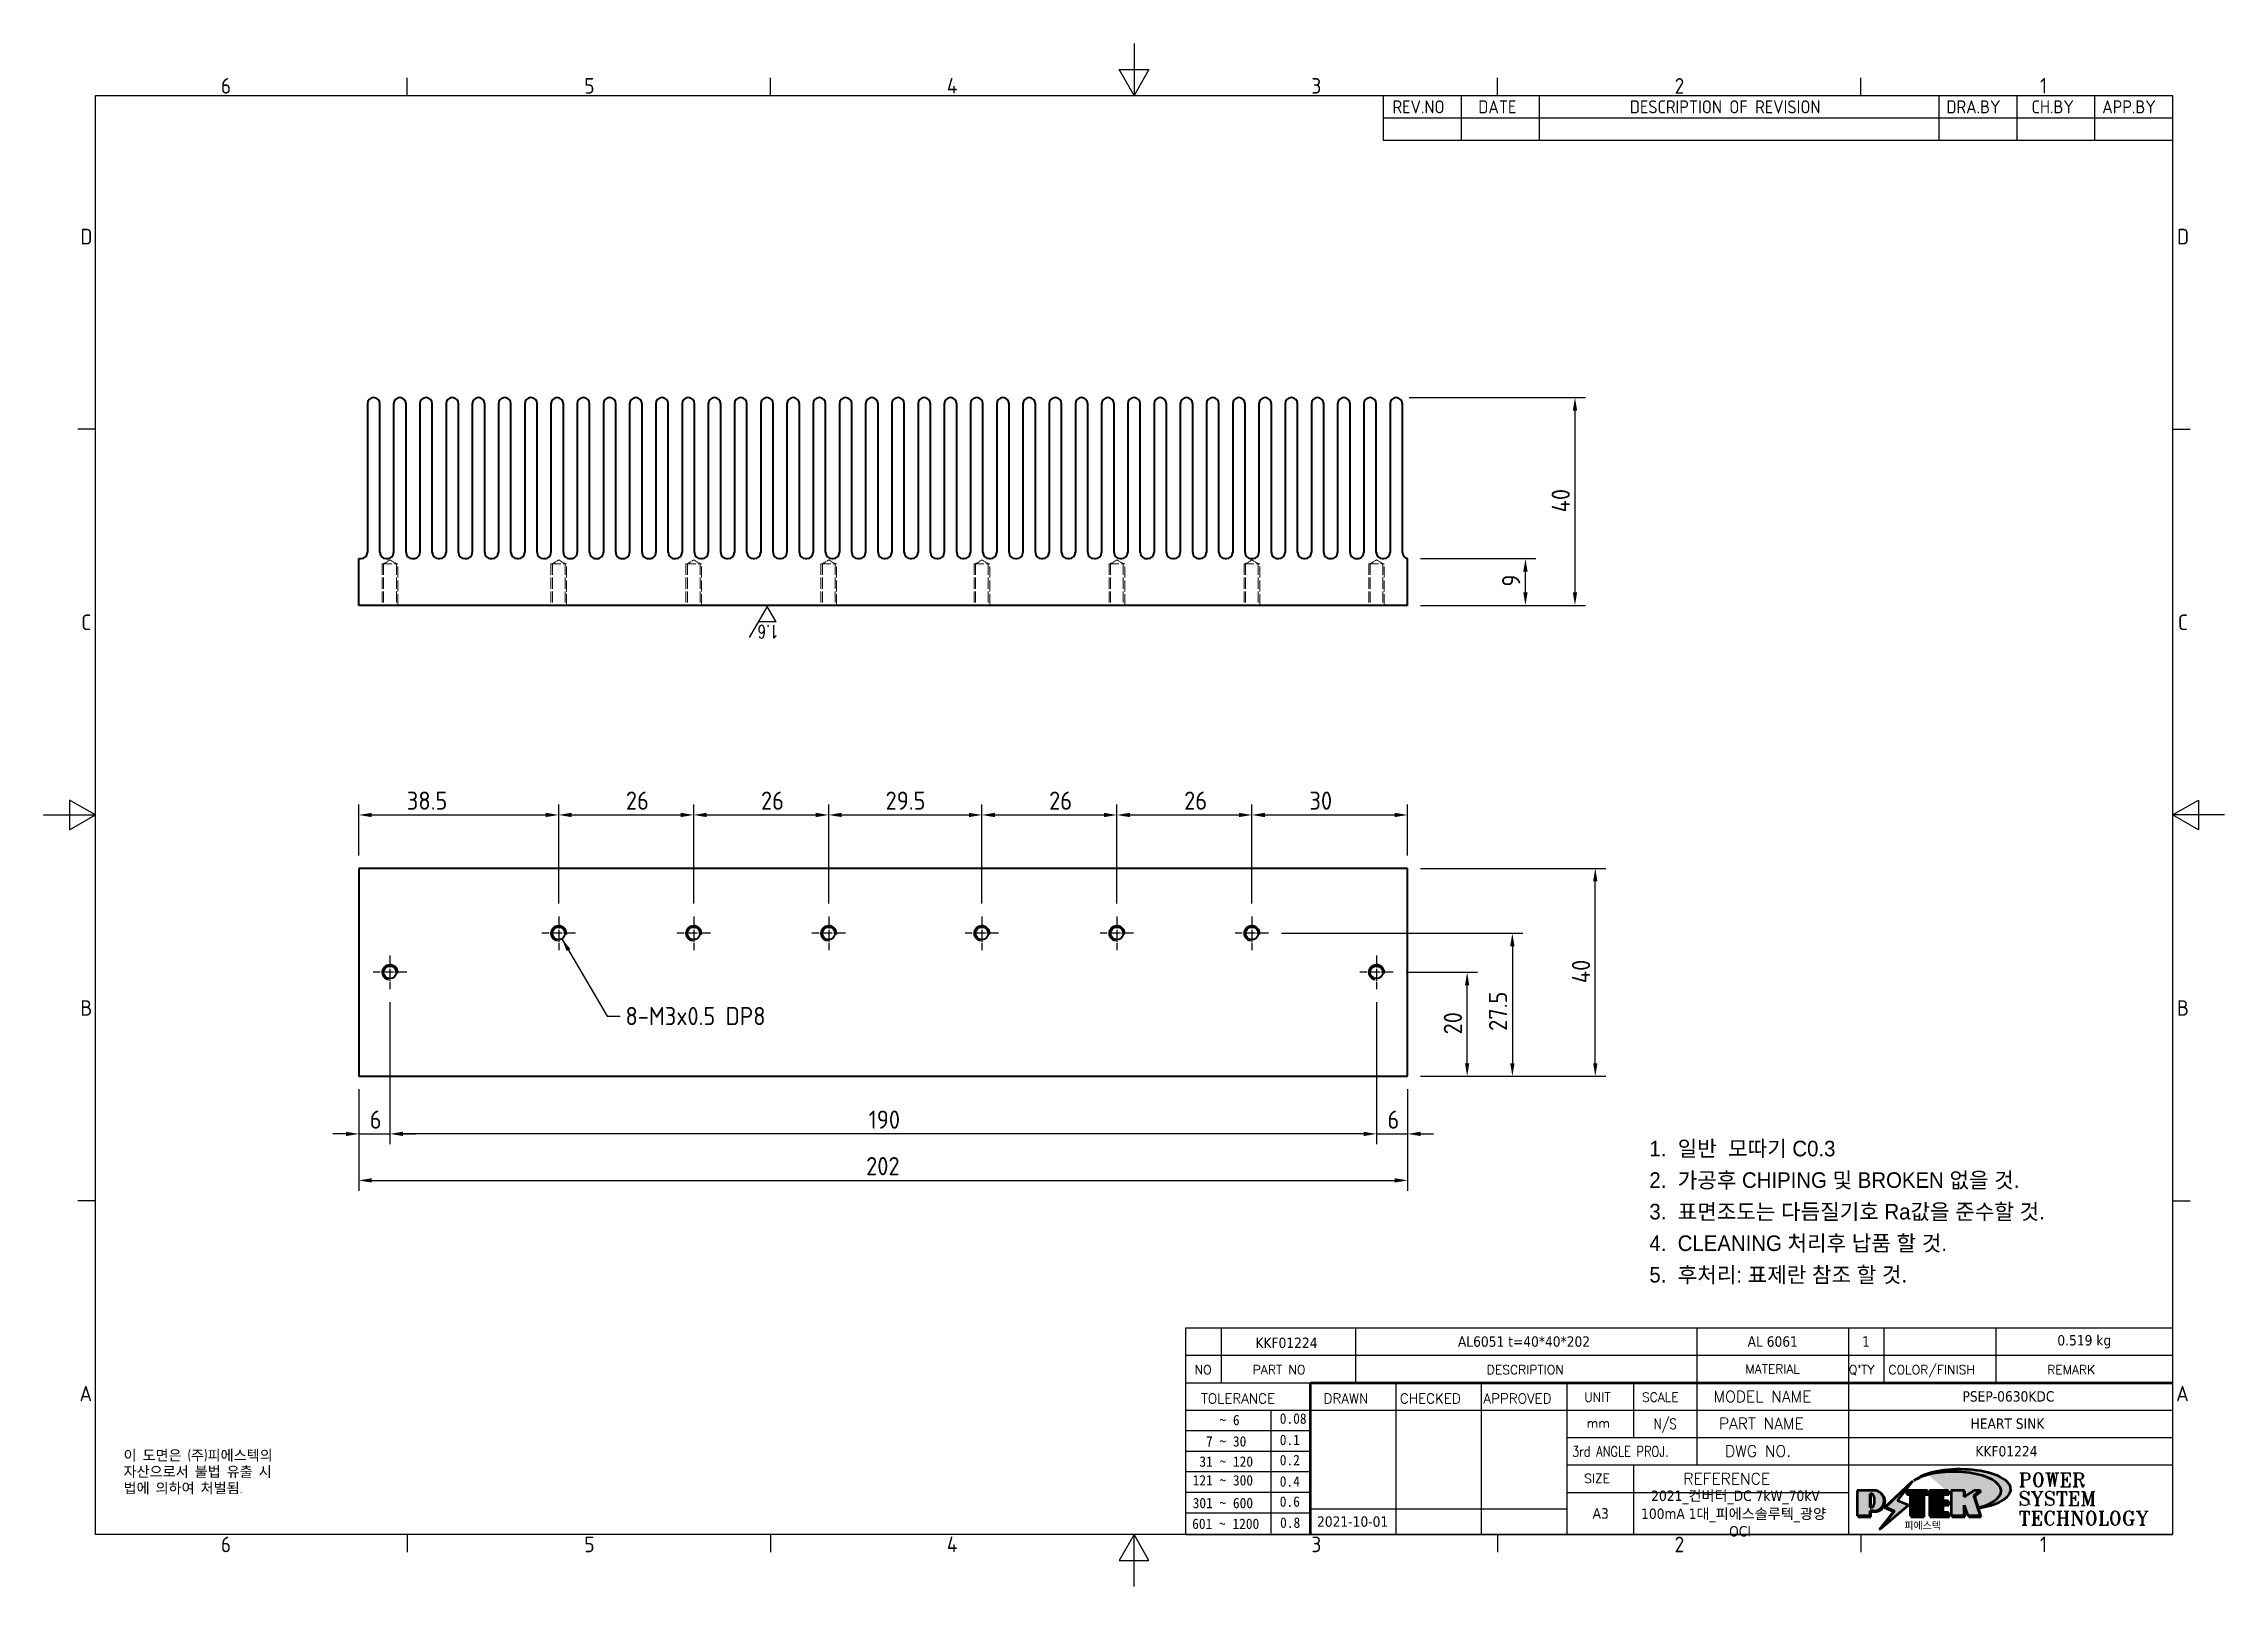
# Model space of a CAD drawing. Header units: millimetres. Extents: x 0 to 420, y 0 to 297.
import ezdxf
from ezdxf.enums import TextEntityAlignment as Align

# ---------------------------------------------------------------- set-up
doc = ezdxf.new("R2010")
doc.units = ezdxf.units.MM
doc.linetypes.add('CHAIN', pattern=[0.35429999999999995, 0.2362, -0.0295, 0.0591, -0.0295])
doc.linetypes.add('DASHED', pattern=[0.2067, 0.1654, -0.0413])
doc.layers.get('0').update_dxf_attribs({"color": 3, "lineweight": 25})
for name, color, linetype, lineweight in [('DIM', 4, 'Continuous', 25), ('가려진 것(ISO)', 2, 'DASHED', 18), ('가시적인 것(ISO)', 3, 'Continuous', 40), ('가시적인 좁은 것(ISO)', 3, 'Continuous', 35), ('경계(ISO)', 7, 'Continuous', 25), ('기호(ISO)', 5, 'Continuous', 25), ('제목(ISO)', 5, 'Continuous', 50), ('중심 표식(ISO)', 1, 'Continuous', 25), ('치수(ISO)', 2, 'Continuous', 25), ('해치(ISO)', 7, 'Continuous', 18)]:
    doc.layers.add(name, color=color, linetype=linetype, lineweight=lineweight)
doc.styles.add('HAN_291', font='')
doc.styles.add('HAN_370', font='', dxfattribs={"width": 2})
doc.styles.add('ISO Proportiona M2B', font='isocp.shx')
doc.styles.add('ISO Proportional', font='arial.ttf')
doc.styles.add('RC_284', font='ROMANC.shx')
doc.styles.add('RC_287', font='ROMANC.shx')
doc.styles.add('RC_292', font='ROMANC.shx')
doc.styles.add('ROMANT_294', font='romant.shx')
doc.styles.add('문자 텍스트_M2B', font='isocp.shx')
doc.styles.add('문자 텍스트_PSTEK_POSCO', font='isocp.shx')
doc.styles.add('치수 텍스트_PSTEK_POSCO', font='isocp.shx')
doc.styles.add('텍스트 스타일198', font='tahoma.ttf')
doc.styles.add('텍스트 스타일333', font='ROMANC.shx', dxfattribs={"width": 0.800000011920929})
doc.styles.add('텍스트 스타일492', font='romans.shx', dxfattribs={"width": 0.75})
doc.styles.get('HAN_291').set_extended_font_data('GulimChe')
doc.styles.get('HAN_370').set_extended_font_data('GulimChe')
doc.dimstyles.new('치수_PSTEK_POSCO', dxfattribs={"dimtxt": 3.5, "dimasz": 2.5, "dimexe": 2, "dimexo": 2.5, "dimgap": 1, "dimtad": 1, "dimrnd": 1e-08, "dimdsep": 46, "dimtxsty": '치수 텍스트_PSTEK_POSCO', "dimcen": 0.09, "dimdle": 10, "dimclrd": 7, "dimclre": 7, "dimclrt": 2, "dimadec": 1, "dimazin": 2, "dimtfac": 1, "dimtmove": 0, "dimatfit": 3, "dimfxl": 0, "dimtolj": 1, "dimlwd": -1, "dimlwe": -1, "dimarcsym": 0})
doc.dimstyles.new('치수_PSTEK_POSCO$7', dxfattribs={"dimtxt": 3.5, "dimasz": 2.5, "dimexe": 2, "dimexo": 2.5, "dimgap": 1, "dimtad": 1, "dimrnd": 1e-08, "dimdsep": 46, "dimtxsty": '치수 텍스트_PSTEK_POSCO', "dimcen": 0.09, "dimdle": 10, "dimclrd": 7, "dimclre": 7, "dimclrt": 2, "dimadec": 1, "dimazin": 2, "dimtfac": 1, "dimtmove": 0, "dimatfit": 3, "dimfxl": 0, "dimtolj": 1, "dimlwd": -1, "dimlwe": -1, "dimarcsym": 0})

msp = doc.modelspace()

# ---------------------------------------------------------------- texts
at = {"layer": '기호(ISO)', "color": 2, "insert": (112.0612934844545, 109.7968331617985), "char_height": 3.499999940395355, "width": 31.82763829231263, "attachment_point": 4, "line_spacing_factor": 0.612500011920929, "style": '치수 텍스트_PSTEK_POSCO'}
msp.add_mtext('{8-M3x0.5 DP8}', dxfattribs=at)
at = {"layer": '기호(ISO)', "color": 7, "insert": (15.39462540488438, 26.22827243992431), "char_height": 2.000000029802322, "width": 51.24013826054251, "attachment_point": 1, "line_spacing_factor": 0.9442214369773865, "style": '문자 텍스트_PSTEK_POSCO'}
msp.add_mtext('{이 도면은 (주)피에스텍의\\P자산으로서 불법 유출 시 \\P법에 의하여 처벌됨.}', dxfattribs=at)

# ---------------------------------------------------------------- blocks, each defined once
blk = doc.blocks.new('경계 Default Border')
at = {"layer": '경계(ISO)'}
for p, q in [((70, 287.0000076293945), (70, 290.4000091552734)), ((140, 287.0000076293945), (140, 290.4000091552734)), ((280, 287.0000076293945), (280, 290.4000091552734)), ((350, 287.0000076293945), (350, 290.4000091552734)), ((10, 222.7499961853027), (6.599999666213989, 222.7499961853027)), ((410, 222.7499961853027), (413.4000015258789, 222.7499961853027)), ((10, 74.25000190734863), (6.599999666213989, 74.25000190734863)), ((410, 74.25000190734863), (413.4000015258789, 74.25000190734863)), ((70, 10), (70, 6.599999666213989)), ((140, 10), (140, 6.599999666213989)), ((280, 10), (280, 6.599999666213989)), ((350, 10), (350, 6.599999666213989))]:
    blk.add_line(p, q, dxfattribs=at)
at = {"layer": '경계(ISO)', "flags": 128}
for points in [[(210, 297.0000076293945), (210, 287.0000076293945), (207.1132469177246, 292.0000076293945), (212.8867530822754, 292.0000076293945), (210, 287.0000076293945)], [(10, 10), (10, 287.0000076293945), (410, 287.0000076293945), (410, 10), (10, 10)], [(0, 148.5000038146973), (10, 148.5000038146973), (5, 151.3867473602295), (5, 145.6132507324219), (10, 148.5000038146973)], [(420, 148.5000038146973), (410, 148.5000038146973), (415, 151.3867473602295), (415, 145.6132507324219), (410, 148.5000038146973)], [(210, 0), (210, 10), (207.1132469177246, 5), (212.8867530822754, 5), (210, 10)]]:
    blk.add_lwpolyline(points, dxfattribs=at)
at = {"layer": '경계(ISO)', "color": 2, "char_height": 3.00000011920929, "attachment_point": 7, "style": '문자 텍스트_M2B'}
for s, insert in [('6', (34.14453946055966, 287.3713945155963)), ('5', (104.1445394605597, 287.3713945155963)), ('4', (173.9734701308116, 287.4)), ('3', (244.1685395229535, 287.3713945155963)), ('2', (314.127739416884, 287.3713945155963)), ('1', (384.4860661041481, 287.4)), ('D', (7.078270083685684, 258.3463944559917)), ('D', (410.878270202895, 258.3463944559917)), ('C', (7.244539400955009, 184.0963944559917)), ('C', (411.0445395201643, 184.0963944559917)), ('B', (7.078270083685684, 109.8463944559917)), ('B', (410.878270202895, 109.8463944559917)), ('A', (6.914400698149937, 35.61784856929444)), ('A', (410.7144008173592, 35.61784856929444)), ('6', (34.14453946055966, 6.57139439638704)), ('5', (104.1445394605597, 6.57139439638704)), ('4', (173.9734701308116, 6.59999988079071)), ('3', (244.1685395229535, 6.57139439638704)), ('2', (314.127739416884, 6.57139439638704)), ('1', (384.4860661041481, 6.59999988079071))]:
    blk.add_mtext(s, dxfattribs=dict(at, insert=insert))
blk = doc.blocks.new('제목 블록 PSTEK')
for color, points in [(252, [(317.2195697678507, 17.0593801673321), (322.0326348870767, 21.62682475217465), (322.2781991042243, 21.94392121864296), (317.0471853425802, 16.97985676345368), (318.7512090904202, 16.1899260703855), (316.0018030350395, 12.71868385740789), (316.3356552234328, 13.00206718743325), (318.9235935156908, 16.2694494742633)]), (5, [(321.6183518841322, 17.4193704504104), (319.5281351041078, 18.24969419629727), (322.4505835294948, 22.02344462252142), (317.2195697678507, 17.0593801673321), (318.9235935156908, 16.2694494742633), (316.1741874603099, 12.79820726128571)]), (1, [(324.4839107253602, 19.60711530335299), (325.2419748254881, 19.60711530335299), (325.2419748254881, 20.25857663940324), (321.2266040451076, 20.25857663940324), (321.2266040451076, 19.60711530335299), (321.9846681452406, 19.60711530335299), (321.9846681452406, 15.3430047401139), (324.4839107253602, 15.3430047401139)]), (252, [(321.9846681452406, 19.60711530335299), (321.4042753185749, 19.60711530335299), (321.4042753185749, 19.45905590879572), (321.9846681452406, 19.45905590879572)]), (252, [(324.6615819988275, 19.45905590879572), (325.4196460989604, 19.45905590879572), (325.4196460989604, 20.11051724484596), (325.2419748254881, 20.11051724484596), (325.2419748254881, 19.60711530335299), (324.4839107253602, 19.60711530335299), (324.4839107253602, 15.3430047401139), (322.1623394187076, 15.3430047401139), (322.1623394187076, 15.19494534555726), (324.6615819988275, 15.19494534555726)]), (1, [(329.2277337269622, 20.25857663940324), (325.65654113025, 20.25857663940324), (325.65654113025, 15.3430047401139), (329.3580259941756, 15.3430047401139), (329.3580259941756, 15.9944660761648), (328.1137701654877, 15.9944660761648), (328.1137701654877, 17.56360607323003), (329.2277337269622, 17.56360607323003), (329.2277337269622, 18.25543873810179), (328.1137701654877, 18.25543873810179), (328.1137701654877, 19.60711530335299), (329.2277337269622, 19.60711530335299)]), (252, [(328.2914414389548, 19.45905590879572), (329.4054050004294, 19.45905590879572), (329.4054050004294, 20.11051724484596), (329.2277337269622, 20.11051724484596), (329.2277337269622, 19.60711530335299), (328.1137701654877, 19.60711530335299), (328.1137701654877, 18.25543873810179), (328.2914414389548, 18.25543873810179)]), (252, [(328.2914414389548, 17.41554667867274), (329.4054050004294, 17.41554667867274), (329.4054050004294, 18.10737934354514), (329.2277337269622, 18.10737934354514), (329.2277337269622, 17.56360607323003), (328.1137701654877, 17.56360607323003), (328.1137701654877, 15.9944660761648), (328.2914414389548, 15.9944660761648)]), (1, [(332.3312149849806, 20.25857663940324), (329.8592894925411, 20.25857663940324), (329.8592894925411, 15.3430047401139), (332.3312149849806, 15.3430047401139), (332.3312149849806, 17.4318630164523), (333.0701931098801, 15.3430047401139), (335.4855464857051, 15.3430047401139), (334.2514536401189, 19.30614745124769), (335.4379594596742, 20.25857663940324), (334.3071782107978, 20.25857663940324), (332.3312149849806, 18.99741471888304)]), (252, [(332.5088862584528, 16.92964231796647), (332.3312149849806, 17.43186301645164), (332.3312149849806, 15.3430047401139), (330.0369607660135, 15.3430047401139), (330.0369607660135, 15.19494534555726), (332.5088862584528, 15.19494534555726)]), (252, [(332.5088862584528, 20.1105172448466), (332.3312149849806, 20.1105172448466), (332.3312149849806, 18.99741471888368), (332.5088862584528, 19.11081371413894)]), (252, [(335.6156307331414, 20.11051724484596), (335.2535118015555, 20.11051724484596), (334.2514536401189, 19.30614745124769), (335.4855464857051, 15.3430047401139), (333.1954852176545, 15.3430047401139), (333.2478643833523, 15.19494534555726), (335.6632177591723, 15.19494534555726), (334.4291249135862, 19.15808805669106)]), (252, [(329.5356972676428, 15.8464066816075), (329.3580259941756, 15.8464066816075), (329.3580259941756, 15.3430047401139), (325.8342124037171, 15.3430047401139), (325.8342124037171, 15.19494534555726), (329.5356972676428, 15.19494534555726)])]:
    blk.add_hatch(color=color).paths.add_polyline_path(points)
h = blk.add_hatch(color=1)
edge = h.paths.add_edge_path(flags=0)
edge.add_line((314.2242174273352, 19.60711530335299), (314.2242174273352, 17.00126995915134))
edge.add_line((314.2242174273352, 17.00126995915134), (314.3485873187598, 17.00126995915134))
edge.add_arc((314.3485873187598, 17.6527312952023), 0.6514613360509371, 270, 360)
edge.add_line((315.0000486548106, 17.6527312952023), (315.0000486548106, 18.95565396730211))
edge.add_arc((314.3485873187598, 18.95565396730212), 0.6514613360508712, 0, 90)
edge.add_line((314.3485873187598, 19.60711530335299), (314.2242174273352, 19.60711530335299))
edge = h.paths.add_edge_path()
edge.add_arc((314.9847713324306, 18.28938669179658), 1.969189947606664, 269.9999999999959, 450)
edge.add_line((314.9847713324306, 20.25857663940318), (311.7664314776902, 20.25857663940324))
edge.add_line((311.7664314776902, 20.25857663940324), (311.7664314776902, 15.3430047401139))
edge.add_line((311.7664314776902, 15.3430047401139), (314.2242174273352, 15.3430047401139))
edge.add_line((314.2242174273352, 15.3430047401139), (314.2242174273352, 16.32019674418991))
edge.add_line((314.2242174273352, 16.32019674418991), (314.9847713324307, 16.32019674418991))
h = blk.add_hatch(color=252)
edge = h.paths.add_edge_path()
edge.add_arc((314.9847713324309, 18.28938669179657), 1.969189947606666, 270, 406.8278729790604)
edge.add_arc((315.1624426058984, 18.1413272972396), 1.969189947606962, -90, 53.560984836317004, ccw=False)
edge.add_line((315.1624426058984, 16.17213734963263), (314.4018887008024, 16.17213734963263))
edge.add_line((314.4018887008024, 16.17213734963263), (314.4018887008024, 15.19494534555726))
edge.add_line((314.4018887008024, 15.19494534555726), (311.9441027511573, 15.19494534555726))
edge.add_line((311.9441027511573, 15.19494534555726), (311.9441027511573, 15.3430047401139))
edge.add_line((311.9441027511573, 15.3430047401139), (314.2242174273352, 15.3430047401139))
edge.add_line((314.2242174273352, 15.3430047401139), (314.2242174273352, 16.32019674418991))
edge.add_line((314.2242174273352, 16.32019674418991), (314.9847713324309, 16.32019674418991))
h = blk.add_hatch(color=252)
edge = h.paths.add_edge_path()
edge.add_line((314.4018887008024, 19.45905590879572), (314.5262585922315, 19.45905590879572))
edge.add_arc((314.5262585922314, 18.80759457274939), 0.6514613360463194, 60.4189348879147, 90.00000000000318, ccw=False)
edge.add_arc((314.3485873187602, 18.95565396730057), 0.6514613360524251, 39.96992292766206, 90.00000000009999)
edge.add_line((314.3485873187591, 19.60711530335307), (314.2242174273352, 19.60711530335298))
edge.add_line((314.2242174273352, 19.60711530335299), (314.2242174273352, 17.00126995915134))
edge.add_line((314.2242174273352, 17.00126995915134), (314.3485873187591, 17.00126995915134))
edge.add_arc((314.3485873187568, 17.652731295233), 0.6514613360816299, 270.0000000002, 274.6930825552478)
edge.add_line((314.4018887008024, 17.0034541317032), (314.4018887008024, 19.45905590879572))
at = {"layer": '해치(ISO)', "true_color": 0x27d1fc}
h = blk.add_hatch(color=140, dxfattribs=at)
edge = h.paths.add_edge_path()
edge.add_ellipse((330.3660919371412, 20.15576403068321), major_axis=(9.100907360794343, 0), ratio=0.4069904968023172, start_angle=301.3098473703837, end_angle=507.7436900681698)
edge.add_ellipse((331.5340919371412, 20.4634168429492), major_axis=(-9.82350664112931, 0), ratio=0.3942600559756514, start_angle=111.51207141178469, end_angle=334.47025347086895, ccw=False)
edge.add_line((335.1363447531188, 16.8601935978785), (335.0955236905705, 16.99119398620872))
at = {"color": 180}
for p, q in [((182.475792979055, 11.79100474011392), (182.4757929790549, 51.56524660363496)), ((182.4757929790549, 51.56524660363496), (372.4757929537551, 51.56524660363496)), ((189.2651435055721, 51.56524660363496), (189.2651435055722, 41.00524660363494)), ((215.2152739891528, 41.00524660363494), (215.2152739891528, 51.56524660363496)), ((280.8758854511282, 51.56524660363496), (280.8758854511282, 41.00524660363494)), ((310.0881549537552, 51.56524660363496), (310.0881549537553, 41.00524660363494)), ((316.9044520275131, 51.56524660363496), (316.9044520275127, 41.00524660363494)), ((338.4566026226726, 51.56524660363496), (338.4566026226727, 41.00524660363494)), ((372.4757929537551, 51.56524660363496), (372.4757929537551, 11.79100474011389)), ((182.475792979055, 46.2852466036349), (372.4757929537551, 46.28524660363492)), ((182.475792979055, 41.00524660363493), (206.451475290024, 41.00524660363493)), ((222.9401812389276, 11.79100474011392), (222.9401812389276, 41.00524660363494)), ((239.4288871878316, 11.79100474011392), (239.4288871878316, 41.00524660363494)), ((255.9175931367356, 11.79100474011392), (255.9175931367356, 41.00524660363494)), ((268.6918866058747, 41.00524660363494), (268.6918866058747, 30.44524660363498)), ((280.8758854511282, 41.00524660363494), (280.8758854511282, 25.16524660363502)), ((310.088154953755, 41.00524660363494), (310.088154953755, 11.79100474011392)), ((182.475792979055, 35.72524660363497), (206.451475290024, 35.72524660363497)), ((198.8621818849491, 12.02524660363491), (198.8621818849491, 35.72524660363497)), ((206.451475290024, 35.72524660363497), (372.4757929537551, 35.72524660363497)), ((182.475792979055, 31.77524660363492), (206.451475290024, 31.77524660363492)), ((255.917593136736, 30.44524660363498), (372.4757929537552, 30.44524660363501)), ((182.475792979055, 27.82524660363487), (206.451475290024, 27.82524660363487)), ((182.475792979055, 23.87524660363505), (206.451475290024, 23.87524660363505)), ((255.9175931367359, 25.16524660363502), (372.4757929537552, 25.165246603635)), ((268.6918866058744, 25.16524660363502), (268.6918866058744, 11.79100474011392)), ((182.475792979055, 19.92524660363478), (206.451475290024, 19.92524660363478)), ((255.9175931367359, 19.88524660363481), (310.0881549537553, 19.88524660363481)), ((182.475792979055, 15.97524660363496), (206.451475290024, 15.97524660363496)), ((206.451475290024, 16.74100474011396), (255.9175931367359, 16.74100474011396)), ((182.475792979055, 11.79100474011392), (372.4757929537551, 11.79100474011389))]:
    blk.add_line(p, q, dxfattribs=at)
at = {"color": 7, "lineweight": 50}
for p, q in [((206.4514752900237, 11.79100474011392), (206.4514752900237, 41.00524660363494)), ((206.451475290024, 41.00524660363494), (372.4757929537551, 41.00524660363496))]:
    blk.add_line(p, q, dxfattribs=at)
at = {"color": 7}
for p, q in [((322.2781991042243, 21.94392121864296), (317.0471853425802, 16.97985676345368)), ((322.4505835294948, 22.02344462252142), (317.2195697678507, 17.0593801673321)), ((317.2195697678507, 17.0593801673321), (322.0326348870767, 21.62682475217465)), ((319.5281351041078, 18.24969419629727), (322.4505835294948, 22.02344462252142)), ((322.0326348870767, 21.62682475217465), (322.2781991042243, 21.94392121864296)), ((311.7664314776902, 20.25900474011391), (311.7664314776902, 15.34300474011391)), ((314.9847713324309, 20.25857663940324), (311.7664314776902, 20.25857663940324)), ((314.9847713324309, 20.25857663940324), (311.7664314776902, 20.25857663940324)), ((311.7664314776902, 20.25857663940324), (311.7664314776902, 15.3430047401139)), ((314.2242174273352, 17.00126995915134), (314.2242174273352, 19.60711530335299)), ((314.2242174273352, 19.60711530335299), (314.3485873187591, 19.60711530335299)), ((314.3485873187591, 19.60711530335299), (314.2242174273352, 19.60711530335299)), ((314.2242174273352, 19.60711530335299), (314.2242174273352, 17.00126995915134)), ((314.2242174273352, 17.00126995915134), (314.2242174273352, 19.60711530335299)), ((314.2242174273352, 19.60711530335299), (314.3485873187591, 19.60711530335299)), ((314.3485873187591, 17.00126995915134), (314.2242174273352, 17.00126995915134)), ((314.2242174273352, 17.00126995915134), (314.3485873187591, 17.00126995915134)), ((314.3485873187591, 17.00126995915134), (314.2242174273352, 17.00126995915134)), ((314.4018887008024, 19.45905590879572), (314.5262585922314, 19.45905590879572)), ((314.4018887008024, 17.0034541317032), (314.4018887008024, 19.45905590879572)), ((315.0000486548106, 18.95565396730275), (315.0000486548106, 17.65273129520161)), ((315.0000486548106, 18.95565396730275), (315.0000486548106, 17.65273129520161)), ((316.1741874603099, 12.79820726128571), (321.6183518841322, 17.4193704504104)), ((317.0471853425802, 16.97985676345368), (318.7512090904202, 16.1899260703855)), ((318.9235935156908, 16.2694494742633), (317.2195697678507, 17.0593801673321)), ((317.2195697678507, 17.0593801673321), (318.9235935156908, 16.2694494742633)), ((321.6183518841322, 17.4193704504104), (319.5281351041078, 18.24969419629727)), ((325.2419748254881, 20.25857663940324), (321.2266040451076, 20.25857663940324)), ((321.2266040451076, 20.25857663940324), (321.2266040451076, 19.60711530335299)), ((325.2419748254881, 20.25857663940324), (321.2266040451076, 20.25857663940324)), ((321.2266040451076, 20.25857663940324), (321.2266040451076, 19.60711530335299)), ((321.2266040451076, 19.60711530335299), (321.9846681452406, 19.60711530335299)), ((321.2266040451076, 19.60711530335299), (321.9846681452406, 19.60711530335299)), ((321.4042753185749, 19.60711530335299), (321.4042753185749, 19.45905590879572)), ((321.9846681452406, 19.60711530335299), (321.4042753185749, 19.60711530335299)), ((321.4042753185749, 19.45905590879572), (321.9846681452406, 19.45905590879572)), ((321.9846681452406, 19.60711530335299), (321.9846681452406, 15.3430047401139)), ((321.9846681452406, 19.45905590879572), (321.9846681452406, 19.60711530335299)), ((321.9846681452406, 19.60711530335299), (321.9846681452406, 15.3430047401139)), ((324.4839107253602, 19.60711530335299), (325.2419748254881, 19.60711530335299)), ((324.4839107253602, 15.3430047401139), (324.4839107253602, 19.60711530335299)), ((325.2419748254881, 19.60711530335299), (324.4839107253602, 19.60711530335299)), ((324.4839107253602, 19.60711530335299), (324.4839107253602, 15.3430047401139)), ((324.4839107253602, 19.60711530335299), (325.2419748254881, 19.60711530335299)), ((324.4839107253602, 15.3430047401139), (324.4839107253602, 19.60711530335299)), ((324.6615819988275, 19.45905590879572), (325.4196460989604, 19.45905590879572)), ((324.6615819988275, 15.19494534555726), (324.6615819988275, 19.45905590879572)), ((325.2419748254881, 19.60711530335299), (325.2419748254881, 20.25857663940324)), ((325.2419748254881, 19.60711530335299), (325.2419748254881, 20.25857663940324)), ((325.4196460989604, 20.11051724484596), (325.2419748254881, 20.11051724484596)), ((325.2419748254881, 20.11051724484596), (325.2419748254881, 19.60711530335299)), ((325.4196460989604, 19.45905590879572), (325.4196460989604, 20.11051724484596)), ((329.2277337269622, 20.25857663940324), (325.65654113025, 20.25857663940324)), ((325.65654113025, 20.25857663940324), (325.65654113025, 15.3430047401139)), ((325.65654113025, 20.25857663940324), (325.65654113025, 15.3430047401139)), ((329.2277337269622, 20.25857663940324), (325.65654113025, 20.25857663940324)), ((328.1137701654877, 18.25543873810179), (328.1137701654877, 19.60711530335299)), ((328.1137701654877, 19.60711530335299), (329.2277337269622, 19.60711530335299)), ((329.2277337269622, 19.60711530335299), (328.1137701654877, 19.60711530335299)), ((328.1137701654877, 19.60711530335299), (328.1137701654877, 18.25543873810179)), ((328.1137701654877, 18.25543873810179), (328.1137701654877, 19.60711530335299)), ((328.1137701654877, 19.60711530335299), (329.2277337269622, 19.60711530335299)), ((329.2277337269622, 18.25543873810179), (328.1137701654877, 18.25543873810179)), ((328.1137701654877, 18.25543873810179), (328.2914414389548, 18.25543873810179)), ((329.2277337269622, 18.25543873810179), (328.1137701654877, 18.25543873810179)), ((328.1137701654877, 17.56360607323003), (329.2277337269622, 17.56360607323003)), ((328.1137701654877, 15.9944660761648), (328.1137701654877, 17.56360607323003)), ((329.2277337269622, 17.56360607323003), (328.1137701654877, 17.56360607323003)), ((328.1137701654877, 17.56360607323003), (328.1137701654877, 15.9944660761648)), ((328.1137701654877, 17.56360607323003), (329.2277337269622, 17.56360607323003)), ((328.1137701654877, 15.9944660761648), (328.1137701654877, 17.56360607323003)), ((328.2914414389548, 18.25543873810179), (328.2914414389548, 19.45905590879572)), ((328.2914414389548, 19.45905590879572), (329.4054050004294, 19.45905590879572)), ((328.2914414389548, 15.9944660761648), (328.2914414389548, 17.41554667867274)), ((328.2914414389548, 17.41554667867274), (329.4054050004294, 17.41554667867274)), ((329.2277337269622, 19.60711530335299), (329.2277337269622, 20.25857663940324)), ((329.2277337269622, 19.60711530335299), (329.2277337269622, 20.25857663940324)), ((329.4054050004294, 20.11051724484596), (329.2277337269622, 20.11051724484596)), ((329.2277337269622, 20.11051724484596), (329.2277337269622, 19.60711530335299)), ((329.2277337269622, 17.56360607323003), (329.2277337269622, 18.25543873810179)), ((329.2277337269622, 17.56360607323003), (329.2277337269622, 18.25543873810179)), ((329.4054050004294, 18.10737934354514), (329.2277337269622, 18.10737934354514)), ((329.2277337269622, 18.10737934354514), (329.2277337269622, 17.56360607323003)), ((329.4054050004294, 19.45905590879572), (329.4054050004294, 20.11051724484596)), ((329.4054050004294, 17.41554667867274), (329.4054050004294, 18.10737934354514)), ((332.3312149849806, 20.25857663940324), (329.8592894925411, 20.25857663940324)), ((329.8592894925411, 20.25857663940324), (329.8592894925411, 15.3430047401139)), ((329.8592894925411, 20.25857663940324), (329.8592894925411, 15.3430047401139)), ((332.3312149849806, 20.25857663940324), (329.8592894925411, 20.25857663940324)), ((334.3071782107978, 20.25857663940324), (332.3312149849806, 18.99741471888304)), ((332.3312149849806, 18.99741471888304), (332.3312149849806, 20.25857663940324)), ((334.3071782107978, 20.25857663940324), (332.3312149849806, 18.99741471888304)), ((332.3312149849806, 18.99741471888304), (332.3312149849806, 20.25857663940324)), ((332.5088862584528, 20.1105172448466), (332.3312149849806, 20.1105172448466)), ((332.3312149849806, 20.1105172448466), (332.3312149849806, 18.99741471888368)), ((332.3312149849806, 18.99741471888368), (332.5088862584528, 19.11081371413894)), ((332.3312149849806, 17.4318630164523), (333.0701931098801, 15.3430047401139)), ((332.3312149849806, 15.3430047401139), (332.3312149849806, 17.4318630164523)), ((332.5088862584528, 16.92964231796647), (332.3312149849806, 17.43186301645164)), ((332.3312149849806, 17.43186301645164), (332.3312149849806, 15.3430047401139)), ((332.3312149849806, 17.4318630164523), (333.0701931098801, 15.3430047401139)), ((332.3312149849806, 15.3430047401139), (332.3312149849806, 17.4318630164523)), ((332.5088862584528, 19.11081371413894), (332.5088862584528, 20.1105172448466)), ((332.5088862584528, 15.19494534555726), (332.5088862584528, 16.92964231796647)), ((334.2514536401189, 19.30614745124769), (335.4379594596742, 20.25857663940324)), ((334.2514536401189, 19.30614745124769), (335.4379594596742, 20.25857663940324)), ((335.2535118015555, 20.11051724484596), (334.2514536401189, 19.30614745124769)), ((335.4855464857051, 15.3430047401139), (334.2514536401189, 19.30614745124769)), ((334.2514536401189, 19.30614745124769), (335.4855464857051, 15.3430047401139)), ((335.4855464857051, 15.3430047401139), (334.2514536401189, 19.30614745124769)), ((335.4379594596742, 20.25857663940324), (334.3071782107978, 20.25857663940324)), ((335.4379594596742, 20.25857663940324), (334.3071782107978, 20.25857663940324)), ((334.4291249135862, 19.15808805669104), (335.6156307331414, 20.11051724484596)), ((335.6632177591723, 15.19494534555726), (334.4291249135862, 19.15808805669104)), ((335.6156307331414, 20.11051724484596), (335.2535118015555, 20.11051724484596)), ((345.0447381189468, 17.50375595811051), (344.9867755289346, 17.689895936919)), ((311.7664314776902, 15.3430047401139), (314.2242174273352, 15.3430047401139)), ((311.7664314776902, 15.3430047401139), (314.2242174273352, 15.3430047401139)), ((314.2242174273352, 15.3430047401139), (311.9441027511573, 15.3430047401139)), ((311.9441027511573, 15.3430047401139), (311.9441027511573, 15.19494534555726)), ((311.9441027511573, 15.19494534555726), (314.4018887008024, 15.19494534555726)), ((314.2242174273352, 16.32019674418991), (314.9847713324309, 16.32019674418991)), ((314.2242174273352, 15.3430047401139), (314.2242174273352, 16.32019674418991)), ((314.9847713324309, 16.32019674418991), (314.2242174273352, 16.32019674418991)), ((314.2242174273352, 16.32019674418991), (314.2242174273352, 15.3430047401139)), ((314.2242174273352, 16.32019674418991), (314.9847713324309, 16.32019674418991)), ((314.2242174273352, 15.3430047401139), (314.2242174273352, 16.32019674418991)), ((314.4018887008024, 16.17213734963263), (315.162442605898, 16.17213734963263)), ((314.4018887008024, 15.19494534555726), (314.4018887008024, 16.17213734963263)), ((318.7512090904202, 16.1899260703855), (316.0018030350395, 12.71868385740789)), ((316.0018030350395, 12.71868385740789), (316.3356552234328, 13.00206718743325)), ((318.9235935156908, 16.2694494742633), (316.1741874603099, 12.79820726128571)), ((316.3356552234328, 13.00206718743325), (318.9235935156908, 16.2694494742633)), ((321.9846681452406, 15.3430047401139), (324.4839107253602, 15.3430047401139)), ((321.9846681452406, 15.3430047401139), (324.4839107253602, 15.3430047401139)), ((324.4839107253602, 15.3430047401139), (322.1623394187076, 15.3430047401139)), ((322.1623394187076, 15.3430047401139), (322.1623394187076, 15.19494534555726)), ((322.1623394187076, 15.19494534555726), (324.6615819988275, 15.19494534555726)), ((325.65654113025, 15.3430047401139), (329.3580259941756, 15.3430047401139)), ((325.65654113025, 15.3430047401139), (329.3580259941756, 15.3430047401139)), ((329.3580259941756, 15.3430047401139), (325.8342124037171, 15.3430047401139)), ((325.8342124037171, 15.3430047401139), (325.8342124037171, 15.19494534555726)), ((325.8342124037171, 15.19494534555726), (329.5356972676428, 15.19494534555726)), ((329.3580259941756, 15.9944660761648), (328.1137701654877, 15.9944660761648)), ((328.1137701654877, 15.9944660761648), (328.2914414389548, 15.9944660761648)), ((329.3580259941756, 15.9944660761648), (328.1137701654877, 15.9944660761648)), ((329.3580259941756, 15.3430047401139), (329.3580259941756, 15.9944660761648)), ((329.3580259941756, 15.3430047401139), (329.3580259941756, 15.9944660761648)), ((329.5356972676428, 15.8464066816075), (329.3580259941756, 15.8464066816075)), ((329.3580259941756, 15.8464066816075), (329.3580259941756, 15.3430047401139)), ((329.5356972676428, 15.19494534555726), (329.5356972676428, 15.8464066816075)), ((329.8592894925411, 15.3430047401139), (332.3312149849806, 15.3430047401139)), ((329.8592894925411, 15.3430047401139), (332.3312149849806, 15.3430047401139)), ((332.3312149849806, 15.3430047401139), (330.0369607660135, 15.3430047401139)), ((330.0369607660135, 15.3430047401139), (330.0369607660135, 15.19494534555726)), ((330.0369607660135, 15.19494534555726), (332.5088862584528, 15.19494534555726)), ((333.0701931098801, 15.3430047401139), (335.4855464857051, 15.3430047401139)), ((333.0701931098801, 15.3430047401139), (335.4855464857051, 15.3430047401139)), ((335.4855464857051, 15.3430047401139), (333.1954852176545, 15.3430047401139)), ((333.1954852176545, 15.3430047401139), (333.2478643833523, 15.19494534555726)), ((333.2478643833523, 15.19494534555726), (335.6632177591723, 15.19494534555726))]:
    blk.add_line(p, q, dxfattribs=at)
at = {"color": 5}
for p, q in [((322.4505835294948, 22.02344462252142), (317.2195697678507, 17.0593801673321)), ((319.5281351041078, 18.24969419629727), (322.4505835294948, 22.02344462252142)), ((316.1741874603099, 12.79820726128571), (321.6183518841322, 17.4193704504104)), ((317.2195697678507, 17.0593801673321), (318.9235935156908, 16.2694494742633)), ((321.6183518841322, 17.4193704504104), (319.5281351041078, 18.24969419629727)), ((318.9235935156908, 16.2694494742633), (316.1741874603099, 12.79820726128571))]:
    blk.add_line(p, q, dxfattribs=at)
at = {"color": 1}
for p, q in [((314.9847713324309, 20.25857663940324), (311.7664314776902, 20.25857663940324)), ((311.7664314776902, 20.25857663940324), (311.7664314776902, 15.3430047401139)), ((314.2242174273352, 17.00126995915134), (314.2242174273352, 19.60711530335299)), ((314.2242174273352, 19.60711530335299), (314.3485873187591, 19.60711530335299)), ((314.3485873187591, 17.00126995915134), (314.2242174273352, 17.00126995915134)), ((315.0000486548106, 18.95565396730275), (315.0000486548106, 17.65273129520161)), ((325.2419748254881, 20.25857663940324), (321.2266040451076, 20.25857663940324)), ((321.2266040451076, 20.25857663940324), (321.2266040451076, 19.60711530335299)), ((321.2266040451076, 19.60711530335299), (321.9846681452406, 19.60711530335299)), ((321.9846681452406, 19.60711530335299), (321.9846681452406, 15.3430047401139)), ((324.4839107253602, 19.60711530335299), (325.2419748254881, 19.60711530335299)), ((324.4839107253602, 15.3430047401139), (324.4839107253602, 19.60711530335299)), ((325.2419748254881, 19.60711530335299), (325.2419748254881, 20.25857663940324)), ((329.2277337269622, 20.25857663940324), (325.65654113025, 20.25857663940324)), ((325.65654113025, 20.25857663940324), (325.65654113025, 15.3430047401139)), ((328.1137701654877, 18.25543873810179), (328.1137701654877, 19.60711530335299)), ((328.1137701654877, 19.60711530335299), (329.2277337269622, 19.60711530335299)), ((329.2277337269622, 18.25543873810179), (328.1137701654877, 18.25543873810179)), ((328.1137701654877, 17.56360607323003), (329.2277337269622, 17.56360607323003)), ((328.1137701654877, 15.9944660761648), (328.1137701654877, 17.56360607323003)), ((329.2277337269622, 19.60711530335299), (329.2277337269622, 20.25857663940324)), ((329.2277337269622, 17.56360607323003), (329.2277337269622, 18.25543873810179)), ((332.3312149849806, 20.25857663940324), (329.8592894925411, 20.25857663940324)), ((329.8592894925411, 20.25857663940324), (329.8592894925411, 15.3430047401139)), ((334.3071782107978, 20.25857663940324), (332.3312149849806, 18.99741471888304)), ((332.3312149849806, 18.99741471888304), (332.3312149849806, 20.25857663940324)), ((332.3312149849806, 17.4318630164523), (333.0701931098801, 15.3430047401139)), ((332.3312149849806, 15.3430047401139), (332.3312149849806, 17.4318630164523)), ((334.2514536401189, 19.30614745124769), (335.4379594596742, 20.25857663940324)), ((335.4855464857051, 15.3430047401139), (334.2514536401189, 19.30614745124769)), ((335.4379594596742, 20.25857663940324), (334.3071782107978, 20.25857663940324)), ((311.7664314776902, 15.3430047401139), (314.2242174273352, 15.3430047401139)), ((314.2242174273352, 16.32019674418991), (314.9847713324309, 16.32019674418991)), ((314.2242174273352, 15.3430047401139), (314.2242174273352, 16.32019674418991)), ((321.9846681452406, 15.3430047401139), (324.4839107253602, 15.3430047401139)), ((325.65654113025, 15.3430047401139), (329.3580259941756, 15.3430047401139)), ((329.3580259941756, 15.9944660761648), (328.1137701654877, 15.9944660761648)), ((329.3580259941756, 15.3430047401139), (329.3580259941756, 15.9944660761648)), ((329.8592894925411, 15.3430047401139), (332.3312149849806, 15.3430047401139)), ((333.0701931098801, 15.3430047401139), (335.4855464857051, 15.3430047401139))]:
    blk.add_line(p, q, dxfattribs=at)
at = {"color": 7}
for centre, radius, start, end in [((314.3485873187598, 18.95565396730211), 0.6514613360508712, 0, 90), ((314.3485873187602, 18.95565396730057), 0.6514613360524251, 39.96992292766117, 90), ((314.3485873187598, 18.95565396730212), 0.6514613360508712, 0, 90), ((314.3485873187597, 17.65273129520228), 0.6514613360509381, 270, 0), ((314.3485873187598, 17.6527312952023), 0.6514613360509381, 270, 0), ((314.3485873187568, 17.652731295233), 0.6514613360816299, 270, 274.6930825552478), ((314.5262585922314, 18.80759457274939), 0.6514613360463193, 60.41893488791137, 90), ((314.9847713324309, 18.28938669179658), 1.969189947606665, 270, 90), ((314.9847713324309, 18.28938669179658), 1.969189947606665, 270, 90), ((314.9847713324307, 18.2893866917965), 1.969189947606594, 270, 46.82787297909833), ((315.1624426058984, 18.1413272972396), 1.969189947606961, 270, 53.56098483636067)]:
    blk.add_arc(centre, radius, start, end, dxfattribs=at)
at = {"color": 1}
for centre, radius, start, end in [((314.3485873187598, 18.95565396730211), 0.6514613360508712, 0, 90), ((314.3485873187598, 17.6527312952023), 0.6514613360509381, 270, 0), ((314.9847713324309, 18.28938669179657), 1.969189947606665, 270, 90)]:
    blk.add_arc(centre, radius, start, end, dxfattribs=at)
at = {"layer": '제목(ISO)', "lineweight": 18}
blk.add_line((182.475792979055, 35.72500474011393), (182.475792979055, 11.79100474011392), dxfattribs=at)
at = {"layer": '제목(ISO)'}
for p, q in [((322.2781991042243, 21.94392121864296), (317.0471853425802, 16.97985676345368)), ((322.4505835294948, 22.02344462252142), (317.2195697678507, 17.0593801673321)), ((317.2195697678507, 17.0593801673321), (322.0326348870767, 21.62682475217465)), ((319.5281351041078, 18.24969419629727), (322.4505835294948, 22.02344462252142)), ((322.0326348870767, 21.62682475217465), (322.2781991042243, 21.94392121864296)), ((314.9847713324306, 20.25857663940324), (311.7664314776902, 20.25857663940324)), ((311.7664314776902, 20.25857663940324), (311.7664314776902, 15.3430047401139)), ((314.2242174273352, 17.00126995915134), (314.2242174273352, 19.60711530335299)), ((314.2242174273352, 19.60711530335299), (314.3485873187598, 19.60711530335299)), ((314.3485873187591, 19.60711530335299), (314.2242174273352, 19.60711530335299)), ((314.2242174273352, 19.60711530335299), (314.2242174273352, 17.00126995915134)), ((314.3485873187598, 17.00126995915134), (314.2242174273352, 17.00126995915134)), ((314.2242174273352, 17.00126995915134), (314.3485873187591, 17.00126995915134)), ((314.4018887008024, 19.45905590879572), (314.5262585922314, 19.45905590879572)), ((314.4018887008024, 17.0034541317032), (314.4018887008024, 19.45905590879572)), ((315.0000486548106, 18.95565396730211), (315.0000486548106, 17.6527312952023)), ((316.1741874603099, 12.79820726128571), (321.6183518841322, 17.4193704504104)), ((317.0471853425802, 16.97985676345368), (318.7512090904202, 16.1899260703855)), ((317.2195697678507, 17.0593801673321), (318.9235935156908, 16.2694494742633)), ((318.9235935156908, 16.2694494742633), (317.2195697678507, 17.0593801673321)), ((321.6183518841322, 17.4193704504104), (319.5281351041078, 18.24969419629727)), ((325.2419748254881, 20.25857663940324), (321.2266040451076, 20.25857663940324)), ((321.2266040451076, 20.25857663940324), (321.2266040451076, 19.60711530335299)), ((321.2266040451076, 19.60711530335299), (321.9846681452406, 19.60711530335299)), ((321.9846681452406, 19.60711530335299), (321.4042753185749, 19.60711530335299)), ((321.4042753185749, 19.60711530335299), (321.4042753185749, 19.45905590879572)), ((321.4042753185749, 19.45905590879572), (321.9846681452406, 19.45905590879572)), ((321.9846681452406, 19.60711530335299), (321.9846681452406, 15.3430047401139)), ((321.9846681452406, 19.45905590879572), (321.9846681452406, 19.60711530335299)), ((324.4839107253602, 19.60711530335299), (325.2419748254881, 19.60711530335299)), ((324.4839107253602, 15.3430047401139), (324.4839107253602, 19.60711530335299)), ((325.2419748254881, 19.60711530335299), (324.4839107253602, 19.60711530335299)), ((324.4839107253602, 19.60711530335299), (324.4839107253602, 15.3430047401139)), ((324.6615819988275, 19.45905590879572), (325.4196460989604, 19.45905590879572)), ((324.6615819988275, 15.19494534555726), (324.6615819988275, 19.45905590879572)), ((325.2419748254881, 19.60711530335299), (325.2419748254881, 20.25857663940324)), ((325.4196460989604, 20.11051724484596), (325.2419748254881, 20.11051724484596)), ((325.2419748254881, 20.11051724484596), (325.2419748254881, 19.60711530335299)), ((325.4196460989604, 19.45905590879572), (325.4196460989604, 20.11051724484596)), ((329.2277337269622, 20.25857663940324), (325.65654113025, 20.25857663940324)), ((325.65654113025, 20.25857663940324), (325.65654113025, 15.3430047401139)), ((328.1137701654877, 18.25543873810179), (328.1137701654877, 19.60711530335299)), ((328.1137701654877, 19.60711530335299), (329.2277337269622, 19.60711530335299)), ((329.2277337269622, 19.60711530335299), (328.1137701654877, 19.60711530335299)), ((328.1137701654877, 19.60711530335299), (328.1137701654877, 18.25543873810179)), ((329.2277337269622, 18.25543873810179), (328.1137701654877, 18.25543873810179)), ((328.1137701654877, 18.25543873810179), (328.2914414389548, 18.25543873810179)), ((328.1137701654877, 15.9944660761648), (328.1137701654877, 17.56360607323003)), ((328.1137701654877, 17.56360607323003), (329.2277337269622, 17.56360607323003)), ((329.2277337269622, 17.56360607323003), (328.1137701654877, 17.56360607323003)), ((328.1137701654877, 17.56360607323003), (328.1137701654877, 15.9944660761648)), ((328.2914414389548, 19.45905590879572), (329.4054050004294, 19.45905590879572)), ((328.2914414389548, 18.25543873810179), (328.2914414389548, 19.45905590879572)), ((328.2914414389548, 17.41554667867274), (329.4054050004294, 17.41554667867274)), ((328.2914414389548, 15.9944660761648), (328.2914414389548, 17.41554667867274)), ((329.2277337269622, 19.60711530335299), (329.2277337269622, 20.25857663940324)), ((329.4054050004294, 20.11051724484596), (329.2277337269622, 20.11051724484596)), ((329.2277337269622, 20.11051724484596), (329.2277337269622, 19.60711530335299)), ((329.2277337269622, 17.56360607323003), (329.2277337269622, 18.25543873810179)), ((329.4054050004294, 18.10737934354514), (329.2277337269622, 18.10737934354514)), ((329.2277337269622, 18.10737934354514), (329.2277337269622, 17.56360607323003)), ((329.4054050004294, 19.45905590879572), (329.4054050004294, 20.11051724484596)), ((329.4054050004294, 17.41554667867274), (329.4054050004294, 18.10737934354514)), ((332.3312149849806, 20.25857663940324), (329.8592894925411, 20.25857663940324)), ((329.8592894925411, 20.25857663940324), (329.8592894925411, 15.3430047401139)), ((334.3071782107978, 20.25857663940324), (332.3312149849806, 18.99741471888304)), ((332.3312149849806, 18.99741471888304), (332.3312149849806, 20.25857663940324)), ((332.5088862584528, 20.1105172448466), (332.3312149849806, 20.1105172448466)), ((332.3312149849806, 20.1105172448466), (332.3312149849806, 18.99741471888368)), ((332.3312149849806, 18.99741471888368), (332.5088862584528, 19.11081371413894)), ((332.3312149849806, 15.3430047401139), (332.3312149849806, 17.4318630164523)), ((332.3312149849806, 17.4318630164523), (333.0701931098801, 15.3430047401139)), ((332.5088862584528, 16.92964231796647), (332.3312149849806, 17.43186301645164)), ((332.3312149849806, 17.43186301645164), (332.3312149849806, 15.3430047401139)), ((332.5088862584528, 19.11081371413894), (332.5088862584528, 20.1105172448466)), ((332.5088862584528, 15.19494534555726), (332.5088862584528, 16.92964231796647)), ((334.2514536401189, 19.30614745124769), (335.4379594596742, 20.25857663940324)), ((335.2535118015555, 20.11051724484596), (334.2514536401189, 19.30614745124769)), ((335.4855464857051, 15.3430047401139), (334.2514536401189, 19.30614745124769)), ((334.2514536401189, 19.30614745124769), (335.4855464857051, 15.3430047401139)), ((335.4379594596742, 20.25857663940324), (334.3071782107978, 20.25857663940324)), ((334.4291249135862, 19.15808805669106), (335.6156307331414, 20.11051724484596)), ((335.6632177591723, 15.19494534555726), (334.4291249135862, 19.15808805669106)), ((335.6156307331414, 20.11051724484596), (335.2535118015555, 20.11051724484596)), ((311.7664314776902, 15.3430047401139), (314.2242174273352, 15.3430047401139)), ((314.2242174273352, 15.3430047401139), (311.9441027511573, 15.3430047401139)), ((311.9441027511573, 15.3430047401139), (311.9441027511573, 15.19494534555726)), ((311.9441027511573, 15.19494534555726), (314.4018887008024, 15.19494534555726)), ((314.2242174273352, 15.3430047401139), (314.2242174273352, 16.32019674418991)), ((314.2242174273352, 16.32019674418991), (314.9847713324307, 16.32019674418991)), ((314.9847713324309, 16.32019674418991), (314.2242174273352, 16.32019674418991)), ((314.2242174273352, 16.32019674418991), (314.2242174273352, 15.3430047401139)), ((314.4018887008024, 15.19494534555726), (314.4018887008024, 16.17213734963263)), ((314.4018887008024, 16.17213734963263), (315.1624426058984, 16.17213734963263)), ((318.7512090904202, 16.1899260703855), (316.0018030350395, 12.71868385740789)), ((316.0018030350395, 12.71868385740789), (316.3356552234328, 13.00206718743325)), ((318.9235935156908, 16.2694494742633), (316.1741874603099, 12.79820726128571)), ((316.3356552234328, 13.00206718743325), (318.9235935156908, 16.2694494742633)), ((321.9846681452406, 15.3430047401139), (324.4839107253602, 15.3430047401139)), ((324.4839107253602, 15.3430047401139), (322.1623394187076, 15.3430047401139)), ((322.1623394187076, 15.3430047401139), (322.1623394187076, 15.19494534555726)), ((322.1623394187076, 15.19494534555726), (324.6615819988275, 15.19494534555726)), ((325.65654113025, 15.3430047401139), (329.3580259941756, 15.3430047401139)), ((329.3580259941756, 15.3430047401139), (325.8342124037171, 15.3430047401139)), ((325.8342124037171, 15.3430047401139), (325.8342124037171, 15.19494534555726)), ((325.8342124037171, 15.19494534555726), (329.5356972676428, 15.19494534555726)), ((329.3580259941756, 15.9944660761648), (328.1137701654877, 15.9944660761648)), ((328.1137701654877, 15.9944660761648), (328.2914414389548, 15.9944660761648)), ((329.3580259941756, 15.3430047401139), (329.3580259941756, 15.9944660761648)), ((329.5356972676428, 15.8464066816075), (329.3580259941756, 15.8464066816075)), ((329.3580259941756, 15.8464066816075), (329.3580259941756, 15.3430047401139)), ((329.5356972676428, 15.19494534555726), (329.5356972676428, 15.8464066816075)), ((329.8592894925411, 15.3430047401139), (332.3312149849806, 15.3430047401139)), ((332.3312149849806, 15.3430047401139), (330.0369607660135, 15.3430047401139)), ((330.0369607660135, 15.3430047401139), (330.0369607660135, 15.19494534555726)), ((330.0369607660135, 15.19494534555726), (332.5088862584528, 15.19494534555726)), ((333.0701931098801, 15.3430047401139), (335.4855464857051, 15.3430047401139)), ((335.4855464857051, 15.3430047401139), (333.1954852176545, 15.3430047401139)), ((333.1954852176545, 15.3430047401139), (333.2478643833523, 15.19494534555726)), ((333.2478643833523, 15.19494534555726), (335.6632177591723, 15.19494534555726))]:
    blk.add_line(p, q, dxfattribs=at)
at = {"layer": '제목(ISO)', "color": 4}
blk.add_line((335.1363447531188, 16.8601935978785), (335.0955236905705, 16.99119398620872), dxfattribs=at)
at = {"layer": '제목(ISO)'}
for centre, radius, start, end in [((314.3485873187598, 18.95565396730212), 0.6514613360508712, 0, 90), ((314.3485873187602, 18.95565396730057), 0.6514613360524251, 39.96992292766117, 90), ((314.3485873187598, 17.6527312952023), 0.6514613360509371, 270, 0), ((314.3485873187568, 17.652731295233), 0.6514613360816299, 270, 274.6930825552478), ((314.5262585922314, 18.80759457274939), 0.6514613360463193, 60.41893488791137, 90), ((314.9847713324306, 18.28938669179658), 1.969189947606664, 46.82787297909431, 90), ((314.9847713324307, 18.2893866917965), 1.969189947606594, 270, 46.82787297909833), ((314.9847713324309, 18.28938669179657), 1.969189947606666, 270, 46.8278729790603), ((315.1624426058984, 18.1413272972396), 1.969189947606962, 270, 53.56098483631701)]:
    blk.add_arc(centre, radius, start, end, dxfattribs=at)
at = {"layer": '제목(ISO)', "color": 4}
for centre, major_axis, ratio, start_param, end_param in [((331.5340919371412, 20.4634168429492), (9.82350664112931, 0), 0.3942600559756514, 5.087845455444478, 8.97919982663645), ((330.3660919371412, 20.15576403068321), (9.100907360794343, 0), 0.4069904968023172, 5.258848905294775, 8.861799147915196)]:
    blk.add_ellipse(centre, major_axis=major_axis, ratio=ratio, start_param=start_param, end_param=end_param, dxfattribs=at)
at = {"color": 2}
for s, height, style, p in [('NO', 1.742399930953979, 'RC_284', (184.135398793432, 42.62317362549192)), ('PART NO', 1.742399930953979, 'RC_284', (195.3359407378685, 42.62317362549192)), ('DESCRIPTION', 1.742399930953979, 'RC_284', (240.4025565652523, 42.62317362549192)), ("Q'TY", 1.742399930953979, 'RC_284', (310.1440786515383, 42.62317362549192)), ('COLOR/FINISH', 1.742399930953979, 'RC_284', (317.7725341324144, 42.62317362549192)), ('REMARK', 1.742399930953979, 'RC_284', (348.346649953877, 42.62317362549192)), (' TOLERANCE', 1.899999976158142, 'RC_287', (184.0872874387979, 37.00893196870329)), ('DRAWN', 1.899999976158142, 'RC_287', (208.9766620976279, 37.00893196870329)), ('CHECKED', 1.899999976158142, 'RC_287', (223.6856844514997, 37.00893196870329)), ('APPROVED', 1.899999976158142, 'RC_287', (239.7795453577791, 37.00893196870329)), ('UNIT', 1.742399930953979, 'RC_284', (259.1652673287452, 37.34317362549218)), ('SCALE', 1.742399930953979, 'RC_284', (270.2934779252897, 37.34317362549218)), ('MODEL NAME', 2.178000062704086, 'RC_292', (284.096330289083, 37.25462520371384)), ('    ~ 6', 2.000000029802322, 'HAN_291', (183.7721304966814, 32.8176515608431)), ('0.08', 2.000000029802322, 'HAN_291', (200.5467345600617, 33.09873600004101)), ('PART NAME', 2.178000062704086, 'RC_292', (285.1416959765849, 32.03045329421792)), ('  7 ~ 30', 2.000000029802322, 'HAN_291', (183.7721304966814, 28.70538114822415)), ('0.1', 2.000000029802322, 'HAN_291', (200.5467345600617, 28.98646558742206)), ('mm', 1.742399930953979, 'RC_284', (259.6505418159997, 32.3543089683787)), (' 31 ~ 120', 2.000000029802322, 'HAN_291', (183.7721304966814, 24.82628181916237)), ('0.2', 2.000000029802322, 'HAN_291', (200.5467345600617, 25.10736625836028)), (' DWG NO.', 2.178000062704086, 'RC_292', (284.8124284083233, 26.75045329421772)), ('121 ~ 300', 2.000000029802322, 'HAN_291', (183.7721304966814, 21.21401206133254)), ('0.4', 2.000000029802322, 'HAN_291', (200.5467345600617, 20.99509650053045)), ('SIZE', 1.742399930953979, 'RC_284', (259.1652673287452, 21.69497768947366)), ('REFERENCE', 2.178000062704086, 'RC_292', (278.2741065029841, 21.43214925458022)), ('301 ~ 600', 2.000000029802322, 'HAN_291', (183.7721304966814, 16.83491273227077)), ('0.6', 2.000000029802322, 'HAN_291', (200.5467345600617, 17.11599717146868)), ('601 ~ 1200', 2.000000029802322, 'HAN_291', (183.6802025156883, 12.84759660881125)), ('0.8', 2.000000029802322, 'HAN_291', (200.6097246063884, 13.05732192299702))]:
    blk.add_text(s, height=height, dxfattribs=dict(at, style=style)).set_placement(p)
at = {"color": 2, "style": 'RC_284'}
blk.add_text('MATERIAL', height=1.742399930953979, dxfattribs=at).set_placement((295.4820202024417, 43.64524660363492), align=Align.MIDDLE_CENTER)
at = {"color": 7, "style": '텍스트 스타일333', "width": 0.7999999523162842}
blk.add_text('N/S', height=2.000000029802322, dxfattribs=at).set_placement((274.7838860285014, 33.08524660363496), align=Align.MIDDLE_CENTER)
at = {"color": 2, "style": '텍스트 스타일333', "width": 0.7999999523162842}
blk.add_text('3rd ANGLE PROJ.', height=2.000000029802322, dxfattribs=at).set_placement((256.8430306642954, 26.76148381654429))
at = {"color": 7, "style": 'ROMANT_294'}
for s, p in [('POWER', (342.82727231297, 20.97115304607566)), ('SYSTEM', (342.82727231297, 17.3284636719184)), ('TECHNOLOGY', (342.82727231297, 13.57194088644453))]:
    blk.add_text(s, height=2.700000107288361, dxfattribs=at).set_placement(p)
at = {"color": 7, "insert": (320.8519732224835, 14.21236326823155), "char_height": 1.400000005960464, "attachment_point": 1, "line_spacing_factor": 0.3319999873638153, "style": 'HAN_370'}
blk.add_mtext('\\fHY견고딕|b0|i0;\\H1.4000;피에스텍', dxfattribs=at)
at = {"layer": '제목(ISO)', "color": 7, "style": '텍스트 스타일198'}
for tag, p in [('질량\\P3;_001', (350.3046145979153, 48.1643332325385)), ('부품_번호_001', (195.8622329532824, 47.68004260673702)), ('설명_001', (234.8590239163635, 47.92245856837096)), ('재질_001', (290.6512612630799, 47.92591818687281)), ("3._Q'TY_001", (312.7051684940307, 47.92188863680521)), ('1._MODEL_NAME_001', (332.0304049806628, 37.36524659519486)), ('제목_001', (333.5947322249449, 32.12134217035067)), ('부품_번호_001', (334.5214732065143, 26.8052465951949)), ('시트_크기_001', (260.807090429518, 14.83812566343425)), ('프로젝트_002', (270.1409240123173, 14.76924511056395)), ('프로젝트_001', (272.0818791319837, 18.23307108588011)), ('작성_날짜_001', (207.7280646059359, 13.26600473167383)), ('프로젝트_003', (287.0958636080007, 11.39427305645042))]:
    blk.add_attdef(tag, p, '', height=2.000000029802322, dxfattribs=at)
for tag, p in [('4._COLOR', (327.6805273250926, 48.92524660363493)), ('설계자', (214.6958282644759, 26.23312567187446)), ('점검자', (231.1845342133799, 26.23312567187446)), ('엔지니어링_승인자', (247.673240162284, 26.23312567187446)), ('점검_날짜', (231.1845342133799, 14.26600474011394)), ('엔지니어링_승인_날짜', (247.6732401622839, 14.26600474011394))]:
    blk.add_attdef(tag, text='', height=2.000000029802322, dxfattribs=at).set_placement(p, align=Align.MIDDLE_CENTER)
blk = doc.blocks.new('리비전 내역')
at = {"layer": '기호(ISO)'}
for p, q in [((258, 287.0000076293945), (410, 287.0000076293945)), ((258, 287.0000076293945), (258, 282.7200076293945)), ((273, 287.0000076293945), (273, 282.7200076293945)), ((288, 287.0000076293945), (288, 282.7200076293945)), ((365, 287.0000076293945), (365, 282.7200076293945)), ((380, 287.0000076293945), (380, 282.7200076293945)), ((395, 287.0000076293945), (395, 282.7200076293945)), ((410, 287.0000076293945), (410, 282.7200076293945)), ((258, 282.7200076293945), (410, 282.7200076293945)), ((258, 282.7200076293945), (258, 278.4400076293945)), ((273, 282.7200076293945), (273, 278.4400076293945)), ((288, 282.7200076293945), (288, 278.4400076293945)), ((365, 282.7200076293945), (365, 278.4400076293945)), ((380, 282.7200076293945), (380, 278.4400076293945)), ((395, 282.7200076293945), (395, 278.4400076293945)), ((410, 282.7200076293945), (410, 278.4400076293945)), ((258, 278.4400076293945), (410, 278.4400076293945))]:
    blk.add_line(p, q, dxfattribs=at)
at = {"layer": '기호(ISO)', "color": 2, "char_height": 2.5, "attachment_point": 7, "style": 'ISO Proportiona M2B'}
for s, insert in [('REV.NO', (259.7871163682308, 283.5831900503393)), ('DATE', (276.3142317728366, 283.5831900503393)), ('DESCRIPTION OF REVISION', (305.5070204333629, 283.5831900503393)), ('DRA.BY', (366.4757339553204, 283.5831900503393)), ('CH.BY', (382.8642915086117, 283.5831900503393)), ('APP.BY', (396.4777339604404, 283.5831900503393))]:
    blk.add_mtext(s, dxfattribs=dict(at, insert=insert))
blk = doc.blocks.new('*D23')
at = {"layer": 'Defpoints', "color": 0, "transparency": 16777216}
for p in [(60.70508880099892, 98.22373462655284), (262.705088800999, 98.22373462655281), (262.705088800999, 78.1530793372206)]:
    blk.add_point(p, dxfattribs=at)
at = {"layer": '치수(ISO)', "color": 7, "transparency": 16777216}
for p, q in [((60.70508880099892, 95.72373462655284), (60.70508880099892, 76.1530793372206)), ((262.705088800999, 95.72373462655281), (262.705088800999, 76.1530793372206)), ((63.20508880099892, 78.1530793372206), (260.205088800999, 78.1530793372206))]:
    blk.add_line(p, q, dxfattribs=at)
for points in [[(63.20508880099892, 78.56974600388727), (63.20508880099892, 77.73641267055393), (60.70508880099892, 78.1530793372206)], [(260.205088800999, 78.56974600388727), (260.205088800999, 77.73641267055393), (262.705088800999, 78.1530793372206)]]:
    blk.add_solid(points, dxfattribs=at)
at = {"layer": '치수(ISO)', "color": 2, "transparency": 16777216, "insert": (158.4055464781643, 80.90342382540958), "char_height": 3.5, "attachment_point": 4, "style": '치수 텍스트_PSTEK_POSCO'}
blk.add_mtext('\\A1;202', dxfattribs=at)
blk = doc.blocks.new('*D24')
at = {"layer": 'Defpoints', "color": 0, "transparency": 16777216}
for p in [(262.705088800999, 138.2237346265528), (298.8405945978779, 138.2237346265528), (262.705088800999, 98.22373462655281)]:
    blk.add_point(p, dxfattribs=at)
at = {"layer": '치수(ISO)', "color": 7, "transparency": 16777216}
for p, q in [((265.205088800999, 138.2237346265528), (300.8405945978779, 138.2237346265528)), ((298.8405945978778, 100.7237346265528), (298.8405945978779, 135.7237346265528)), ((265.205088800999, 98.22373462655281), (300.8405945978778, 98.2237346265528))]:
    blk.add_line(p, q, dxfattribs=at)
for points in [[(298.4239279312112, 135.7237346265528), (299.2572612645446, 135.7237346265528), (298.8405945978779, 138.2237346265528)], [(298.4239279312112, 100.7237346265528), (299.2572612645445, 100.7237346265528), (298.8405945978778, 98.2237346265528)]]:
    blk.add_solid(points, dxfattribs=at)
at = {"layer": '치수(ISO)', "color": 2, "transparency": 16777216, "insert": (296.0905945978778, 116.1223566737969), "char_height": 3.5, "attachment_point": 4, "rotation": 90, "style": '치수 텍스트_PSTEK_POSCO'}
blk.add_mtext('\\A1;40', dxfattribs=at)
blk = doc.blocks.new('*D25')
at = {"layer": 'Defpoints', "color": 0, "transparency": 16777216}
for p in [(262.7050888010259, 197.858093751842), (285.389191504316, 197.858093751842), (262.7050888010259, 188.8580937518419)]:
    blk.add_point(p, dxfattribs=at)
at = {"layer": '치수(ISO)', "color": 7, "transparency": 16777216}
for p, q in [((265.2050888010259, 197.858093751842), (287.389191504316, 197.858093751842)), ((285.389191504316, 191.3580937518419), (285.389191504316, 195.358093751842)), ((265.2050888010259, 188.8580937518419), (287.389191504316, 188.8580937518419))]:
    blk.add_line(p, q, dxfattribs=at)
for points in [[(284.9725248376493, 195.358093751842), (285.8058581709827, 195.358093751842), (285.389191504316, 197.858093751842)], [(284.9725248376493, 191.3580937518419), (285.8058581709827, 191.3580937518419), (285.389191504316, 188.8580937518419)]]:
    blk.add_solid(points, dxfattribs=at)
at = {"layer": '치수(ISO)', "color": 2, "transparency": 16777216, "insert": (282.6391915043159, 192.4664328685386), "char_height": 3.5, "attachment_point": 4, "rotation": 90, "style": '치수 텍스트_PSTEK_POSCO'}
blk.add_mtext('\\A1;9', dxfattribs=at)
blk = doc.blocks.new('*D26')
at = {"layer": 'Defpoints', "color": 0, "transparency": 16777216}
for p in [(260.5050888010259, 228.858093751842), (262.7050888010259, 188.8580937518419), (294.9310115594413, 188.8580937518419)]:
    blk.add_point(p, dxfattribs=at)
at = {"layer": '치수(ISO)', "color": 7, "transparency": 16777216}
for p, q in [((263.0050888010259, 228.858093751842), (296.9310115594413, 228.858093751842)), ((294.9310115594413, 226.358093751842), (294.9310115594413, 191.3580937518419)), ((265.2050888010259, 188.8580937518419), (296.9310115594413, 188.8580937518419))]:
    blk.add_line(p, q, dxfattribs=at)
for points in [[(294.5143448927746, 226.358093751842), (295.347678226108, 226.358093751842), (294.9310115594413, 228.858093751842)], [(294.5143448927746, 191.3580937518419), (295.347678226108, 191.3580937518419), (294.9310115594413, 188.8580937518419)]]:
    blk.add_solid(points, dxfattribs=at)
at = {"layer": '치수(ISO)', "color": 2, "transparency": 16777216, "insert": (292.1810115594412, 206.756715799086), "char_height": 3.5, "attachment_point": 4, "rotation": 90, "style": '치수 텍스트_PSTEK_POSCO'}
blk.add_mtext('\\A1;40', dxfattribs=at)
blk = doc.blocks.new('주석-가공')
at = {"layer": '기호(ISO)', "color": 2, "insert": (-40.77821254730225, 13.72195151634514), "char_height": 3.00000011920929, "width": 95.52514842335798, "attachment_point": 1, "line_spacing_factor": 1.2146075963974, "style": 'ISO Proportional'}
blk.add_mtext('\\f굴림|b0|i0;\\H3.0000;1.  일반  모따기 C0.3\\P2.  가공후 CHIPING 및 BROKEN 없을 것.\\P3.  표면조도는 다듬질기호 Ra값을 준수할 것.\\P4.  CLEANING 처리후 납품 할 것.\\P5.  후처리: 표제란 참조 할 것.', dxfattribs=at)
blk = doc.blocks.new('*D27')
at = {"layer": 'Defpoints', "color": 0, "transparency": 16777216}
for p in [(66.70508880099891, 114.9942346265529), (256.705088800999, 114.9942346265528), (66.70508880099891, 87.1068275396842)]:
    blk.add_point(p, dxfattribs=at)
at = {"layer": '치수(ISO)', "color": 7, "transparency": 16777216}
for p, q in [((66.70508880099891, 112.4942346265529), (66.70508880099891, 85.1068275396842)), ((256.705088800999, 112.4942346265528), (256.705088800999, 85.1068275396842)), ((254.205088800999, 87.1068275396842), (69.20508880099891, 87.1068275396842))]:
    blk.add_line(p, q, dxfattribs=at)
for points in [[(69.20508880099891, 87.52349420635088), (69.20508880099891, 86.69016087301753), (66.70508880099891, 87.1068275396842)], [(254.205088800999, 87.52349420635088), (254.205088800999, 86.69016087301753), (256.705088800999, 87.1068275396842)]]:
    blk.add_solid(points, dxfattribs=at)
at = {"layer": '치수(ISO)', "color": 2, "transparency": 16777216, "insert": (158.8975957698781, 89.8568275396842), "char_height": 3.5, "attachment_point": 4, "style": '치수 텍스트_PSTEK_POSCO'}
blk.add_mtext('\\A1;190', dxfattribs=at)
blk = doc.blocks.new('*D28')
at = {"layer": 'Defpoints', "color": 0, "transparency": 16777216}
for p in [(259.9345888009989, 118.2237346265528), (274.1577112509609, 118.2237346265528), (262.705088800999, 98.22373462655281)]:
    blk.add_point(p, dxfattribs=at)
at = {"layer": '치수(ISO)', "color": 7, "transparency": 16777216}
for p, q in [((262.4345888009989, 118.2237346265528), (276.1577112509609, 118.2237346265528)), ((274.1577112509609, 100.7237346265528), (274.1577112509609, 115.7237346265528)), ((265.205088800999, 98.22373462655281), (276.1577112509609, 98.22373462655281))]:
    blk.add_line(p, q, dxfattribs=at)
for points in [[(273.7410445842942, 115.7237346265528), (274.5743779176276, 115.7237346265528), (274.1577112509609, 118.2237346265528)], [(273.7410445842942, 100.7237346265528), (274.5743779176276, 100.7237346265528), (274.1577112509609, 98.22373462655281)]]:
    blk.add_solid(points, dxfattribs=at)
at = {"layer": '치수(ISO)', "color": 2, "transparency": 16777216, "insert": (271.4073667627719, 106.252917697419), "char_height": 3.5, "attachment_point": 4, "rotation": 90, "style": '치수 텍스트_PSTEK_POSCO'}
blk.add_mtext('\\A1;20', dxfattribs=at)
blk = doc.blocks.new('*D29')
at = {"layer": 'Defpoints', "color": 0, "transparency": 16777216}
for p in [(235.9345888009989, 125.7237346265528), (262.705088800999, 98.22373462655281), (282.8667703359692, 98.22373462655281)]:
    blk.add_point(p, dxfattribs=at)
at = {"layer": '치수(ISO)', "color": 7, "transparency": 16777216}
for p, q in [((238.4345888009989, 125.7237346265528), (284.8667703359692, 125.7237346265528)), ((282.8667703359692, 123.2237346265528), (282.8667703359692, 100.7237346265528)), ((265.205088800999, 98.22373462655281), (284.8667703359692, 98.22373462655281))]:
    blk.add_line(p, q, dxfattribs=at)
for points in [[(282.4501036693025, 123.2237346265528), (283.2834370026359, 123.2237346265528), (282.8667703359692, 125.7237346265528)], [(282.4501036693025, 100.7237346265528), (283.2834370026359, 100.7237346265528), (282.8667703359692, 98.22373462655281)]]:
    blk.add_solid(points, dxfattribs=at)
at = {"layer": '치수(ISO)', "color": 2, "transparency": 16777216, "insert": (280.1164258477802, 106.9318082767595), "char_height": 3.5, "attachment_point": 4, "rotation": 90, "style": '치수 텍스트_PSTEK_POSCO'}
blk.add_mtext('\\A1;27.5', dxfattribs=at)
blk = doc.blocks.new('*D30')
at = {"layer": 'Defpoints', "color": 0, "transparency": 16777216}
for p in [(256.705088800999, 114.9942346265528), (262.705088800999, 98.22373462655281), (262.705088800999, 87.1068275396842)]:
    blk.add_point(p, dxfattribs=at)
at = {"layer": '치수(ISO)', "color": 7, "transparency": 16777216}
for p, q in [((256.705088800999, 112.4942346265528), (256.705088800999, 85.1068275396842)), ((262.705088800999, 95.72373462655281), (262.705088800999, 85.1068275396842)), ((254.205088800999, 87.1068275396842), (251.705088800999, 87.1068275396842)), ((256.705088800999, 87.1068275396842), (262.705088800999, 87.1068275396842)), ((265.205088800999, 87.1068275396842), (267.705088800999, 87.1068275396842))]:
    blk.add_line(p, q, dxfattribs=at)
for points in [[(254.205088800999, 87.52349420635088), (254.205088800999, 86.69016087301753), (256.705088800999, 87.1068275396842)], [(265.205088800999, 87.52349420635088), (265.205088800999, 86.69016087301753), (262.705088800999, 87.1068275396842)]]:
    blk.add_solid(points, dxfattribs=at)
at = {"layer": '치수(ISO)', "color": 2, "transparency": 16777216, "insert": (258.8135533679281, 89.8568275396842), "char_height": 3.5, "attachment_point": 4, "style": '치수 텍스트_PSTEK_POSCO'}
blk.add_mtext('\\A1;6', dxfattribs=at)
blk = doc.blocks.new('*D31')
at = {"layer": 'Defpoints', "color": 0, "transparency": 16777216}
for p in [(66.70508880099891, 114.9942346265529), (60.70508880099892, 98.22373462655284), (66.70508880099891, 87.1068275396842)]:
    blk.add_point(p, dxfattribs=at)
at = {"layer": '치수(ISO)', "color": 7, "transparency": 16777216}
for p, q in [((66.70508880099891, 112.4942346265529), (66.70508880099891, 85.1068275396842)), ((60.70508880099892, 95.72373462655284), (60.70508880099892, 85.1068275396842)), ((58.20508880099892, 87.1068275396842), (55.70508880099892, 87.1068275396842)), ((60.70508880099892, 87.1068275396842), (66.70508880099891, 87.1068275396842)), ((69.20508880099891, 87.1068275396842), (71.70508880099891, 87.1068275396842))]:
    blk.add_line(p, q, dxfattribs=at)
for points in [[(58.20508880099892, 87.52349420635088), (58.20508880099892, 86.69016087301753), (60.70508880099892, 87.1068275396842)], [(69.20508880099891, 87.52349420635088), (69.20508880099891, 86.69016087301753), (66.70508880099891, 87.1068275396842)]]:
    blk.add_solid(points, dxfattribs=at)
at = {"layer": '치수(ISO)', "color": 2, "transparency": 16777216, "insert": (62.81355336792805, 89.8568275396842), "char_height": 3.5, "attachment_point": 4, "style": '치수 텍스트_PSTEK_POSCO'}
blk.add_mtext('\\A1;6', dxfattribs=at)
blk = doc.blocks.new('*D32')
at = {"layer": 'Defpoints', "color": 0, "transparency": 16777216}
for p in [(99.20508880099896, 148.5071983073234), (60.70508880099892, 138.2237346265528), (99.20508880099896, 128.9532346265528)]:
    blk.add_point(p, dxfattribs=at)
at = {"layer": '치수(ISO)', "color": 7, "transparency": 16777216}
for p, q in [((60.70508880099892, 140.7237346265528), (60.70508880099892, 150.5071983073234)), ((63.20508880099892, 148.5071983073234), (96.70508880099896, 148.5071983073234)), ((99.20508880099896, 131.4532346265528), (99.20508880099896, 150.5071983073234))]:
    blk.add_line(p, q, dxfattribs=at)
for points in [[(63.20508880099892, 148.92386497399), (63.20508880099892, 148.0905316406567), (60.70508880099892, 148.5071983073234)], [(96.70508880099896, 148.92386497399), (96.70508880099896, 148.0905316406567), (99.20508880099896, 148.5071983073234)]]:
    blk.add_solid(points, dxfattribs=at)
at = {"layer": '치수(ISO)', "color": 2, "transparency": 16777216, "insert": (69.95760142758363, 151.2571983073234), "char_height": 3.5, "attachment_point": 4, "style": '치수 텍스트_PSTEK_POSCO'}
blk.add_mtext('\\A1;38.5', dxfattribs=at)
blk = doc.blocks.new('*D33')
at = {"layer": 'Defpoints', "color": 0, "transparency": 16777216}
for p in [(125.205088800999, 148.5071983073234), (99.20508880099896, 128.9532346265528), (125.205088800999, 128.9532346265528)]:
    blk.add_point(p, dxfattribs=at)
at = {"layer": '치수(ISO)', "color": 7, "transparency": 16777216}
for p, q in [((99.20508880099896, 131.4532346265528), (99.20508880099896, 150.5071983073234)), ((101.705088800999, 148.5071983073234), (122.705088800999, 148.5071983073234)), ((125.205088800999, 131.4532346265528), (125.205088800999, 150.5071983073234))]:
    blk.add_line(p, q, dxfattribs=at)
for points in [[(101.705088800999, 148.92386497399), (101.705088800999, 148.0905316406567), (99.20508880099896, 148.5071983073234)], [(122.705088800999, 148.92386497399), (122.705088800999, 148.0905316406567), (125.205088800999, 148.5071983073234)]]:
    blk.add_solid(points, dxfattribs=at)
at = {"layer": '치수(ISO)', "color": 2, "transparency": 16777216, "insert": (112.138838800999, 151.2575427955123), "char_height": 3.5, "attachment_point": 4, "style": '치수 텍스트_PSTEK_POSCO'}
blk.add_mtext('\\A1;26', dxfattribs=at)
blk = doc.blocks.new('*D34')
at = {"layer": 'Defpoints', "color": 0, "transparency": 16777216}
for p in [(151.205088800999, 148.5071983073234), (125.205088800999, 128.9532346265528), (151.205088800999, 128.9532346265528)]:
    blk.add_point(p, dxfattribs=at)
at = {"layer": '치수(ISO)', "color": 7, "transparency": 16777216}
for p, q in [((125.205088800999, 131.4532346265528), (125.205088800999, 150.5071983073234)), ((127.705088800999, 148.5071983073234), (148.705088800999, 148.5071983073234)), ((151.205088800999, 131.4532346265528), (151.205088800999, 150.5071983073234))]:
    blk.add_line(p, q, dxfattribs=at)
for points in [[(127.705088800999, 148.92386497399), (127.705088800999, 148.0905316406567), (125.205088800999, 148.5071983073234)], [(148.705088800999, 148.92386497399), (148.705088800999, 148.0905316406567), (151.205088800999, 148.5071983073234)]]:
    blk.add_solid(points, dxfattribs=at)
at = {"layer": '치수(ISO)', "color": 2, "transparency": 16777216, "insert": (138.158838800999, 151.2575427955123), "char_height": 3.5, "attachment_point": 4, "style": '치수 텍스트_PSTEK_POSCO'}
blk.add_mtext('\\A1;26', dxfattribs=at)
blk = doc.blocks.new('*D35')
at = {"layer": 'Defpoints', "color": 0, "transparency": 16777216}
for p in [(180.705088800999, 148.5071983073234), (151.205088800999, 128.9532346265528), (180.705088800999, 128.9532346265528)]:
    blk.add_point(p, dxfattribs=at)
at = {"layer": '치수(ISO)', "color": 7, "transparency": 16777216}
for p, q in [((151.205088800999, 131.4532346265528), (151.205088800999, 150.5071983073234)), ((153.705088800999, 148.5071983073234), (178.205088800999, 148.5071983073234)), ((180.705088800999, 131.4532346265528), (180.705088800999, 150.5071983073234))]:
    blk.add_line(p, q, dxfattribs=at)
for points in [[(153.705088800999, 148.92386497399), (153.705088800999, 148.0905316406567), (151.205088800999, 148.5071983073234)], [(178.205088800999, 148.92386497399), (178.205088800999, 148.0905316406567), (180.705088800999, 148.5071983073234)]]:
    blk.add_solid(points, dxfattribs=at)
at = {"layer": '치수(ISO)', "color": 2, "transparency": 16777216, "insert": (162.1570473728407, 151.2575427955123), "char_height": 3.5, "attachment_point": 4, "style": '치수 텍스트_PSTEK_POSCO'}
blk.add_mtext('\\A1;29.5', dxfattribs=at)
blk = doc.blocks.new('*D36')
at = {"layer": 'Defpoints', "color": 0, "transparency": 16777216}
for p in [(206.705088800999, 148.5071983073234), (180.705088800999, 128.9532346265528), (206.705088800999, 128.9532346265528)]:
    blk.add_point(p, dxfattribs=at)
at = {"layer": '치수(ISO)', "color": 7, "transparency": 16777216}
for p, q in [((180.705088800999, 131.4532346265528), (180.705088800999, 150.5071983073234)), ((183.205088800999, 148.5071983073234), (204.205088800999, 148.5071983073234)), ((206.705088800999, 131.4532346265528), (206.705088800999, 150.5071983073234))]:
    blk.add_line(p, q, dxfattribs=at)
for points in [[(183.205088800999, 148.92386497399), (183.205088800999, 148.0905316406567), (180.705088800999, 148.5071983073234)], [(204.205088800999, 148.92386497399), (204.205088800999, 148.0905316406567), (206.705088800999, 148.5071983073234)]]:
    blk.add_solid(points, dxfattribs=at)
at = {"layer": '치수(ISO)', "color": 2, "transparency": 16777216, "insert": (193.6588388009989, 151.2575427955123), "char_height": 3.5, "attachment_point": 4, "style": '치수 텍스트_PSTEK_POSCO'}
blk.add_mtext('\\A1;26', dxfattribs=at)
blk = doc.blocks.new('*D37')
at = {"layer": 'Defpoints', "color": 0, "transparency": 16777216}
for p in [(232.705088800999, 148.5071983073234), (206.705088800999, 128.9532346265528), (232.705088800999, 128.9532346265528)]:
    blk.add_point(p, dxfattribs=at)
at = {"layer": '치수(ISO)', "color": 7, "transparency": 16777216}
for p, q in [((206.705088800999, 131.4532346265528), (206.705088800999, 150.5071983073234)), ((209.205088800999, 148.5071983073234), (230.205088800999, 148.5071983073234)), ((232.705088800999, 131.4532346265528), (232.705088800999, 150.5071983073234))]:
    blk.add_line(p, q, dxfattribs=at)
for points in [[(209.205088800999, 148.92386497399), (209.205088800999, 148.0905316406567), (206.705088800999, 148.5071983073234)], [(230.205088800999, 148.92386497399), (230.205088800999, 148.0905316406567), (232.705088800999, 148.5071983073234)]]:
    blk.add_solid(points, dxfattribs=at)
at = {"layer": '치수(ISO)', "color": 2, "transparency": 16777216, "insert": (219.658838800999, 151.2575427955123), "char_height": 3.5, "attachment_point": 4, "style": '치수 텍스트_PSTEK_POSCO'}
blk.add_mtext('\\A1;26', dxfattribs=at)
blk = doc.blocks.new('*D38')
at = {"layer": 'Defpoints', "color": 0, "transparency": 16777216}
for p in [(262.705088800999, 148.5071983073234), (262.705088800999, 138.2237346265528), (232.705088800999, 128.9532346265528)]:
    blk.add_point(p, dxfattribs=at)
at = {"layer": '치수(ISO)', "color": 7, "transparency": 16777216}
for p, q in [((232.705088800999, 131.4532346265528), (232.705088800999, 150.5071983073234)), ((235.205088800999, 148.5071983073234), (260.205088800999, 148.5071983073234)), ((262.705088800999, 140.7237346265528), (262.705088800999, 150.5071983073234))]:
    blk.add_line(p, q, dxfattribs=at)
for points in [[(235.205088800999, 148.92386497399), (235.205088800999, 148.0905316406567), (232.705088800999, 148.5071983073234)], [(260.205088800999, 148.92386497399), (260.205088800999, 148.0905316406567), (262.705088800999, 148.5071983073234)]]:
    blk.add_solid(points, dxfattribs=at)
at = {"layer": '치수(ISO)', "color": 2, "transparency": 16777216, "insert": (243.7887108482431, 151.2571983073234), "char_height": 3.5, "attachment_point": 4, "style": '치수 텍스트_PSTEK_POSCO'}
blk.add_mtext('\\A1;30', dxfattribs=at)
blk = doc.blocks.new('다듬질3')
at = {"layer": 'DIM', "color": 1, "linetype": 'Continuous'}
for p, q in [((-2.598076211354972, 0), (-0.8660254037904469, -3.000000000000007)), ((-2.598076211354972, 0), (0.8660254037740689, 0)), ((-0.8660254037904469, -3.000000000000007), (2.598076211354963, 3.000000000000007))]:
    blk.add_line(p, q, dxfattribs=at)
at = {"layer": 'DIM', "color": 2, "style": '텍스트 스타일492', "width": 0.75}
blk.add_text('1.6', height=2.5, dxfattribs=at).set_placement((0.9413335524686772, 0.6270684367737189), align=Align.RIGHT)

# ---------------------------------------------------------------- dimensions: what is measured, and where the dimension line sits
at = {"layer": '치수(ISO)', "color": 7}
for base, p1, p2, angle, override, picture, middle in [((294.9310115594413, 188.8580937518419), (260.5050888010259, 228.858093751842), (262.7050888010259, 188.8580937518419), 90, {"dimdec": 2, "dimtp": 0, "dimtm": -0, "dimtdec": 2, "dimtofl": 0, "dimatfit": 1}, '*D26', (294.9310115594412, 208.8580937518419)), ((285.389191504316, 197.858093751842), (262.7050888010259, 188.8580937518419), (262.7050888010259, 197.858093751842), 90, {"dimdec": 2, "dimtp": 0, "dimtm": -0, "dimtdec": 2, "dimtofl": 0, "dimatfit": 1}, '*D25', (285.3891915043159, 193.358093751842)), ((99.20508880099896, 148.5071983073234), (60.70508880099892, 138.2237346265528), (99.20508880099896, 128.9532346265528), 180, {"dimdec": 2, "dimtp": 0, "dimtm": -0, "dimtdec": 2, "dimtofl": 0, "dimatfit": 1}, '*D32', (73.70508880099892, 148.5071983073234)), ((125.205088800999, 148.5071983073234), (99.20508880099896, 128.9532346265528), (125.205088800999, 128.9532346265528), 180, {"dimdec": 2, "dimtp": 0, "dimtm": -0, "dimtdec": 2, "dimtofl": 0, "dimatfit": 1}, '*D33', (114.195088800999, 148.5071983073234)), ((151.205088800999, 148.5071983073234), (125.205088800999, 128.9532346265528), (151.205088800999, 128.9532346265528), 180, {"dimdec": 2, "dimtp": 0, "dimtm": -0, "dimtdec": 2, "dimtofl": 0, "dimatfit": 1}, '*D34', (140.215088800999, 148.5071983073234)), ((180.705088800999, 148.5071983073234), (151.205088800999, 128.9532346265528), (180.705088800999, 128.9532346265528), 180, {"dimdec": 2, "dimtp": 0, "dimtm": -0, "dimtdec": 2, "dimtofl": 0, "dimatfit": 1}, '*D35', (165.955088800999, 148.5071983073234)), ((206.705088800999, 148.5071983073234), (180.705088800999, 128.9532346265528), (206.705088800999, 128.9532346265528), 180, {"dimdec": 2, "dimtp": 0, "dimtm": -0, "dimtdec": 2, "dimtofl": 0, "dimatfit": 1}, '*D36', (195.7150888009989, 148.5071983073234)), ((232.705088800999, 148.5071983073234), (206.705088800999, 128.9532346265528), (232.705088800999, 128.9532346265528), 180, {"dimdec": 2, "dimtp": 0, "dimtm": -0, "dimtdec": 2, "dimtofl": 0, "dimatfit": 1}, '*D37', (221.715088800999, 148.5071983073234)), ((262.705088800999, 148.5071983073234), (232.705088800999, 128.9532346265528), (262.705088800999, 138.2237346265528), 180, {"dimdec": 2, "dimtp": 0, "dimtm": -0, "dimtdec": 2, "dimtofl": 0, "dimatfit": 1}, '*D38', (245.715088800999, 148.5071983073234)), ((298.8405945978779, 138.2237346265528), (262.705088800999, 98.22373462655281), (262.705088800999, 138.2237346265528), 90, {"dimdec": 2, "dimtp": 0, "dimtm": -0, "dimtdec": 2, "dimtofl": 0, "dimatfit": 1}, '*D24', (298.8405945978778, 118.2237346265528)), ((282.8667703359692, 98.22373462655281), (235.9345888009989, 125.7237346265528), (262.705088800999, 98.22373462655281), 90, {"dimdec": 2, "dimtp": 0, "dimtm": -0, "dimtdec": 2, "dimtofl": 0, "dimatfit": 1}, '*D29', (282.8667703359692, 110.7237346265528)), ((274.1577112509609, 118.2237346265528), (262.705088800999, 98.22373462655281), (259.9345888009989, 118.2237346265528), 270, {"dimdec": 2, "dimtp": 0, "dimtm": -0, "dimtdec": 2, "dimtofl": 0, "dimatfit": 1}, '*D28', (274.1577112509609, 108.2237346265528)), ((66.70508880099891, 87.1068275396842), (60.70508880099892, 98.22373462655284), (66.70508880099891, 114.9942346265529), 180, {"dimdec": 2, "dimtp": 0, "dimtm": -0, "dimtdec": 2, "dimtofl": 1, "dimatfit": 1}, '*D31', (63.70508880099892, 87.1068275396842)), ((66.70508880099891, 87.1068275396842), (256.705088800999, 114.9942346265528), (66.70508880099891, 114.9942346265529), 180, {"dimdec": 2, "dimtp": 0, "dimtm": -0, "dimtdec": 2, "dimtofl": 0, "dimatfit": 1}, '*D27', (161.705088800999, 87.1068275396842)), ((262.705088800999, 87.1068275396842), (256.705088800999, 114.9942346265528), (262.705088800999, 98.22373462655281), 180, {"dimdec": 2, "dimtp": 0, "dimtm": -0, "dimtdec": 2, "dimtofl": 1, "dimatfit": 1}, '*D30', (259.705088800999, 87.1068275396842)), ((262.705088800999, 78.1530793372206), (60.70508880099892, 98.22373462655284), (262.705088800999, 98.22373462655281), 180, {"dimdec": 2, "dimtp": 0, "dimtm": -0, "dimtdec": 2, "dimtofl": 0, "dimatfit": 1}, '*D23', (161.705088800999, 78.1530793372206))]:
    dim = msp.add_linear_dim(base=base, p1=p1, p2=p2, angle=angle, dimstyle='치수_PSTEK_POSCO', override=override, dxfattribs=at)
    dim.commit()
    dim.dimension.update_dxf_attribs({"geometry": picture, "text_midpoint": middle, "dimtype": 160})

# ---------------------------------------------------------------- linework, layer by layer
at = {"layer": '가려진 것(ISO)', "ltscale": 2.731950521469116}
for p, q in [((66.70508880102582, 197.5968518829305), (65.47558880102584, 196.8580937518361)), ((66.70508880102582, 197.5968518829305), (67.93458880102582, 196.8580937518361)), ((99.20508880102588, 197.5968518829327), (97.97558880102588, 196.8580937518383)), ((99.20508880102588, 197.5968518829327), (100.4345888010259, 196.8580937518383)), ((125.2050888010259, 197.5968518829327), (123.9755888010259, 196.8580937518383)), ((125.2050888010259, 197.5968518829327), (126.4345888010259, 196.8580937518383)), ((151.2050888010259, 197.5968518829327), (149.9755888010259, 196.8580937518383)), ((151.2050888010259, 197.5968518829327), (152.4345888010259, 196.8580937518383)), ((180.7050888010259, 197.5968518829326), (179.4755888010259, 196.8580937518383)), ((180.7050888010259, 197.5968518829326), (181.9345888010259, 196.8580937518383)), ((206.7050888010259, 197.5968518829326), (205.4755888010259, 196.8580937518383)), ((206.7050888010259, 197.5968518829326), (207.9345888010259, 196.8580937518383)), ((232.7050888010259, 197.5968518829326), (231.4755888010259, 196.8580937518383)), ((232.7050888010259, 197.5968518829326), (233.9345888010259, 196.8580937518383)), ((256.7050888010259, 197.5968518829304), (255.4755888010259, 196.858093751836)), ((256.7050888010259, 197.5968518829304), (257.9345888010258, 196.858093751836))]:
    msp.add_line(p, q, dxfattribs=at)
at = {"layer": '가려진 것(ISO)', "ltscale": 12.90114498138428}
for p, q in [((65.20508880102582, 196.8580937518361), (65.20508880102582, 188.8580937518361)), ((65.47558880102584, 196.8580937518361), (65.47558880102584, 188.8580937518361)), ((67.93458880102582, 196.8580937518361), (67.93458880102582, 188.8580937518361)), ((68.20508880102582, 188.8580937518361), (68.20508880102582, 196.8580937518361)), ((97.70508880102588, 196.8580937518383), (97.70508880102588, 188.8580937518383)), ((97.97558880102588, 196.8580937518383), (97.97558880102588, 188.8580937518383)), ((100.4345888010259, 196.8580937518383), (100.4345888010259, 188.8580937518383)), ((100.7050888010259, 188.8580937518383), (100.7050888010259, 196.8580937518383)), ((123.7050888010259, 196.8580937518383), (123.7050888010259, 188.8580937518383)), ((123.9755888010259, 196.8580937518383), (123.9755888010259, 188.8580937518383)), ((126.4345888010259, 196.8580937518383), (126.4345888010259, 188.8580937518383)), ((126.7050888010259, 188.8580937518383), (126.7050888010259, 196.8580937518383)), ((149.7050888010259, 196.8580937518383), (149.7050888010259, 188.8580937518383)), ((149.9755888010259, 196.8580937518383), (149.9755888010259, 188.8580937518383)), ((152.4345888010259, 196.8580937518383), (152.4345888010259, 188.8580937518383)), ((152.7050888010259, 188.8580937518383), (152.7050888010259, 196.8580937518383)), ((179.2050888010259, 196.8580937518383), (179.2050888010259, 188.8580937518383)), ((179.4755888010259, 196.8580937518383), (179.4755888010259, 188.8580937518383)), ((181.9345888010259, 196.8580937518383), (181.9345888010259, 188.8580937518383)), ((182.2050888010259, 188.8580937518383), (182.2050888010259, 196.8580937518383)), ((205.2050888010259, 196.8580937518383), (205.2050888010259, 188.8580937518383)), ((205.4755888010259, 196.8580937518383), (205.4755888010259, 188.8580937518383)), ((207.9345888010259, 196.8580937518383), (207.9345888010259, 188.8580937518383)), ((208.2050888010259, 188.8580937518383), (208.2050888010259, 196.8580937518383)), ((231.2050888010259, 196.8580937518383), (231.2050888010259, 188.8580937518383)), ((231.4755888010259, 196.8580937518383), (231.4755888010259, 188.8580937518383)), ((233.9345888010259, 196.8580937518383), (233.9345888010259, 188.8580937518383)), ((234.2050888010259, 188.8580937518383), (234.2050888010259, 196.8580937518383)), ((255.2050888010258, 196.858093751836), (255.2050888010258, 188.858093751836)), ((255.4755888010259, 196.858093751836), (255.4755888010259, 188.858093751836)), ((257.9345888010258, 196.858093751836), (257.9345888010258, 188.858093751836)), ((258.2050888010259, 188.858093751836), (258.2050888010259, 196.858093751836))]:
    msp.add_line(p, q, dxfattribs=at)
at = {"layer": '가려진 것(ISO)', "ltscale": 11.39910221099854}
for p, q in [((65.20508880102582, 196.8580937518361), (68.20508880102582, 196.8580937518361)), ((97.70508880102588, 196.8580937518383), (100.7050888010259, 196.8580937518383)), ((123.7050888010259, 196.8580937518383), (126.7050888010259, 196.8580937518383)), ((149.7050888010259, 196.8580937518383), (152.7050888010259, 196.8580937518383)), ((179.2050888010259, 196.8580937518383), (182.2050888010259, 196.8580937518383)), ((205.2050888010259, 196.8580937518383), (208.2050888010259, 196.8580937518383)), ((231.2050888010259, 196.8580937518383), (234.2050888010259, 196.8580937518383)), ((255.2050888010258, 196.858093751836), (258.2050888010259, 196.858093751836))]:
    msp.add_line(p, q, dxfattribs=at)
at = {"layer": '가시적인 것(ISO)'}
for p, q in [((62.35508880102584, 227.658093751842), (62.35508880102584, 199.058093751842)), ((64.75508880102583, 199.058093751842), (64.75508880102582, 227.658093751842)), ((67.40508880102583, 227.658093751842), (67.40508880102583, 199.058093751842)), ((69.80508880102583, 199.058093751842), (69.80508880102582, 227.658093751842)), ((72.45508880102585, 227.658093751842), (72.45508880102585, 199.058093751842)), ((74.85508880102586, 199.058093751842), (74.85508880102584, 227.658093751842)), ((77.50508880102585, 227.658093751842), (77.50508880102585, 199.058093751842)), ((79.90508880102584, 199.058093751842), (79.90508880102583, 227.658093751842)), ((82.55508880102585, 227.658093751842), (82.55508880102585, 199.058093751842)), ((84.95508880102585, 199.058093751842), (84.95508880102584, 227.658093751842)), ((87.60508880102584, 227.658093751842), (87.60508880102584, 199.058093751842)), ((90.00508880102585, 199.058093751842), (90.00508880102583, 227.658093751842)), ((92.65508880102587, 227.658093751842), (92.65508880102587, 199.058093751842)), ((95.05508880102587, 199.058093751842), (95.05508880102585, 227.658093751842)), ((97.7050888010259, 227.658093751842), (97.70508880102588, 199.058093751842)), ((100.1050888010259, 199.058093751842), (100.1050888010259, 227.658093751842)), ((102.7550888010259, 227.658093751842), (102.7550888010259, 199.058093751842)), ((105.1550888010259, 199.058093751842), (105.1550888010259, 227.658093751842)), ((107.8050888010259, 227.658093751842), (107.8050888010259, 199.058093751842)), ((110.2050888010259, 199.058093751842), (110.2050888010259, 227.658093751842)), ((112.8550888010259, 227.658093751842), (112.8550888010259, 199.058093751842)), ((115.2550888010259, 199.058093751842), (115.2550888010259, 227.658093751842)), ((117.9050888010259, 227.658093751842), (117.9050888010259, 199.058093751842)), ((120.3050888010259, 199.058093751842), (120.3050888010259, 227.658093751842)), ((122.9550888010259, 227.658093751842), (122.9550888010259, 199.058093751842)), ((125.3550888010259, 199.058093751842), (125.3550888010259, 227.658093751842)), ((128.0050888010259, 227.658093751842), (128.0050888010259, 199.058093751842)), ((130.4050888010259, 199.058093751842), (130.4050888010258, 227.658093751842)), ((133.0550888010259, 227.658093751842), (133.0550888010259, 199.058093751842)), ((135.4550888010259, 199.058093751842), (135.4550888010259, 227.658093751842)), ((138.1050888010259, 227.658093751842), (138.1050888010259, 199.058093751842)), ((140.5050888010259, 199.058093751842), (140.5050888010259, 227.658093751842)), ((143.1550888010259, 227.658093751842), (143.1550888010259, 199.058093751842)), ((145.5550888010259, 199.058093751842), (145.5550888010259, 227.658093751842)), ((148.2050888010259, 227.658093751842), (148.2050888010259, 199.058093751842)), ((150.6050888010259, 199.058093751842), (150.6050888010259, 227.658093751842)), ((153.2550888010259, 227.658093751842), (153.2550888010259, 199.058093751842)), ((155.6550888010259, 199.058093751842), (155.6550888010259, 227.658093751842)), ((158.3050888010259, 227.658093751842), (158.3050888010259, 199.058093751842)), ((160.7050888010259, 199.058093751842), (160.7050888010259, 227.658093751842)), ((163.3550888010259, 227.658093751842), (163.3550888010259, 199.058093751842)), ((165.7550888010259, 199.058093751842), (165.7550888010259, 227.658093751842)), ((168.4050888010259, 227.658093751842), (168.4050888010259, 199.058093751842)), ((170.8050888010259, 199.058093751842), (170.8050888010259, 227.658093751842)), ((173.4550888010259, 227.658093751842), (173.4550888010259, 199.058093751842)), ((175.8550888010259, 199.058093751842), (175.8550888010259, 227.658093751842)), ((178.5050888010259, 227.658093751842), (178.5050888010259, 199.058093751842)), ((180.9050888010259, 199.058093751842), (180.9050888010259, 227.658093751842)), ((183.5550888010259, 227.658093751842), (183.5550888010259, 199.058093751842)), ((185.9550888010259, 199.058093751842), (185.9550888010259, 227.658093751842)), ((188.6050888010259, 227.658093751842), (188.6050888010259, 199.058093751842)), ((191.0050888010259, 199.058093751842), (191.0050888010258, 227.658093751842)), ((193.6550888010259, 227.658093751842), (193.6550888010259, 199.058093751842)), ((196.0550888010259, 199.058093751842), (196.0550888010259, 227.658093751842)), ((198.7050888010259, 227.658093751842), (198.7050888010259, 199.058093751842)), ((201.1050888010259, 199.058093751842), (201.1050888010259, 227.658093751842)), ((203.7550888010259, 227.658093751842), (203.7550888010259, 199.058093751842)), ((206.1550888010259, 199.058093751842), (206.1550888010259, 227.658093751842)), ((208.8050888010259, 227.658093751842), (208.8050888010259, 199.058093751842)), ((211.2050888010259, 199.058093751842), (211.2050888010259, 227.658093751842)), ((213.8550888010259, 227.658093751842), (213.8550888010259, 199.058093751842)), ((216.2550888010259, 199.058093751842), (216.2550888010259, 227.658093751842)), ((218.9050888010259, 227.658093751842), (218.9050888010259, 199.058093751842)), ((221.3050888010259, 199.058093751842), (221.3050888010258, 227.658093751842)), ((223.9550888010259, 227.658093751842), (223.9550888010259, 199.058093751842)), ((226.3550888010259, 199.058093751842), (226.3550888010258, 227.658093751842)), ((229.0050888010259, 227.658093751842), (229.0050888010259, 199.058093751842)), ((231.4050888010259, 199.058093751842), (231.4050888010259, 227.658093751842)), ((234.0550888010259, 227.658093751842), (234.0550888010259, 199.058093751842)), ((236.4550888010259, 199.058093751842), (236.4550888010259, 227.658093751842)), ((239.1050888010259, 227.658093751842), (239.1050888010259, 199.058093751842)), ((241.5050888010259, 199.058093751842), (241.5050888010259, 227.658093751842)), ((244.1550888010258, 227.658093751842), (244.1550888010258, 199.058093751842)), ((246.5550888010259, 199.058093751842), (246.5550888010258, 227.658093751842)), ((249.2050888010259, 227.658093751842), (249.2050888010259, 199.058093751842)), ((251.6050888010258, 199.058093751842), (251.6050888010258, 227.658093751842)), ((254.2550888010258, 227.658093751842), (254.2550888010258, 199.058093751842)), ((256.6550888010258, 199.058093751842), (256.6550888010258, 227.658093751842)), ((259.3050888010259, 227.658093751842), (259.3050888010259, 199.058093751842)), ((261.7050888010259, 199.0413097084619), (261.7050888010259, 227.658093751842)), ((60.70508880102583, 188.858093751842), (60.70508880102585, 197.858093751842)), ((60.70508880102585, 197.858093751842), (61.15508880102587, 197.858093751842)), ((65.95508880102584, 197.858093751842), (66.20508880102582, 197.858093751842)), ((71.00508880102582, 197.858093751842), (71.25508880102585, 197.858093751842)), ((76.05508880102585, 197.858093751842), (76.30508880102587, 197.858093751842)), ((81.10508880102584, 197.858093751842), (81.35508880102583, 197.858093751842)), ((86.15508880102588, 197.858093751842), (86.40508880102587, 197.858093751842)), ((91.20508880102584, 197.858093751842), (91.4550888010259, 197.858093751842)), ((96.25508880102586, 197.858093751842), (96.50508880102589, 197.858093751842)), ((101.3050888010259, 197.858093751842), (101.5550888010259, 197.858093751842)), ((106.3550888010259, 197.858093751842), (106.6050888010259, 197.858093751842)), ((111.4050888010259, 197.858093751842), (111.6550888010259, 197.858093751842)), ((116.4550888010259, 197.858093751842), (116.7050888010259, 197.858093751842)), ((121.5050888010259, 197.858093751842), (121.7550888010259, 197.858093751842)), ((126.5550888010259, 197.858093751842), (126.8050888010259, 197.858093751842)), ((131.6050888010259, 197.858093751842), (131.8550888010259, 197.858093751842)), ((136.6550888010259, 197.858093751842), (136.9050888010259, 197.858093751842)), ((141.7050888010259, 197.858093751842), (141.9550888010259, 197.858093751842)), ((146.7550888010259, 197.858093751842), (147.0050888010259, 197.858093751842)), ((151.8050888010259, 197.858093751842), (152.0550888010259, 197.858093751842)), ((156.8550888010259, 197.858093751842), (157.1050888010259, 197.858093751842)), ((161.9050888010259, 197.858093751842), (162.1550888010259, 197.858093751842)), ((166.9550888010259, 197.858093751842), (167.2050888010259, 197.858093751842)), ((172.0050888010259, 197.858093751842), (172.2550888010259, 197.858093751842)), ((177.0550888010259, 197.858093751842), (177.3050888010259, 197.858093751842)), ((182.1050888010259, 197.858093751842), (182.3550888010259, 197.858093751842)), ((187.1550888010259, 197.858093751842), (187.4050888010258, 197.858093751842)), ((192.2050888010259, 197.858093751842), (192.4550888010259, 197.858093751842)), ((197.2550888010259, 197.858093751842), (197.5050888010259, 197.858093751842)), ((202.3050888010259, 197.858093751842), (202.5550888010259, 197.858093751842)), ((207.3550888010259, 197.858093751842), (207.6050888010259, 197.858093751842)), ((212.4050888010259, 197.858093751842), (212.6550888010259, 197.858093751842)), ((217.4550888010259, 197.858093751842), (217.7050888010259, 197.858093751842)), ((222.5050888010259, 197.858093751842), (222.7550888010259, 197.858093751842)), ((227.5550888010259, 197.858093751842), (227.8050888010259, 197.858093751842)), ((232.6050888010259, 197.858093751842), (232.8550888010259, 197.858093751842)), ((237.6550888010259, 197.858093751842), (237.9050888010258, 197.858093751842)), ((242.7050888010259, 197.858093751842), (242.9550888010259, 197.858093751842)), ((247.7550888010259, 197.858093751842), (248.0050888010258, 197.858093751842)), ((252.8050888010258, 197.858093751842), (253.0550888010259, 197.858093751842)), ((257.8550888010258, 197.858093751842), (258.1050888010259, 197.858093751842)), ((262.7050888010259, 188.8580937518419), (262.7050888010259, 197.858093751842)), ((262.7050888010259, 188.8580937518419), (60.70508880102587, 188.858093751842)), ((60.70508880099894, 138.2237346265528), (60.70508880099894, 98.22373462655281)), ((262.705088800999, 138.2237346265528), (60.70508880099894, 138.2237346265528)), ((262.705088800999, 98.2237346265528), (262.705088800999, 138.2237346265528)), ((60.70508880099894, 98.22373462655281), (262.705088800999, 98.2237346265528))]:
    msp.add_line(p, q, dxfattribs=at)
for centre in [(99.205088800999, 125.7237346265528), (125.205088800999, 125.7237346265528), (151.205088800999, 125.7237346265528), (180.705088800999, 125.7237346265528), (206.705088800999, 125.7237346265528), (232.705088800999, 125.7237346265528), (66.70508880099894, 118.2237346265529), (256.705088800999, 118.2237346265528)]:
    msp.add_circle(centre, 1.2295, dxfattribs=at)
for centre, radius, start, end in [((63.55508880102585, 227.658093751842), 1.199999999999992, 0, 180), ((68.60508880102584, 227.658093751842), 1.199999999999992, 0, 180), ((73.65508880102587, 227.658093751842), 1.199999999999992, 0, 180), ((78.70508880102585, 227.658093751842), 1.199999999999992, 0, 180), ((83.75508880102586, 227.658093751842), 1.200000000000001, 0, 180), ((88.80508880102585, 227.658093751842), 1.200000000000001, 0, 180), ((93.85508880102589, 227.658093751842), 1.200000000000001, 0, 180), ((98.9050888010259, 227.658093751842), 1.200000000000001, 0, 180), ((103.9550888010259, 227.658093751842), 1.200000000000001, 0, 180), ((109.0050888010259, 227.658093751842), 1.200000000000001, 0, 180), ((114.0550888010259, 227.658093751842), 1.200000000000001, 0, 180), ((119.1050888010259, 227.658093751842), 1.200000000000001, 0, 180), ((124.1550888010259, 227.658093751842), 1.200000000000001, 0, 180), ((129.2050888010259, 227.658093751842), 1.200000000000001, 0, 180), ((134.2550888010259, 227.658093751842), 1.200000000000001, 0, 180), ((139.3050888010259, 227.658093751842), 1.200000000000001, 0, 180), ((144.3550888010259, 227.658093751842), 1.200000000000001, 0, 180), ((149.4050888010259, 227.658093751842), 1.200000000000001, 0, 180), ((154.4550888010259, 227.658093751842), 1.2, 0, 180), ((159.5050888010259, 227.658093751842), 1.2, 0, 180), ((164.5550888010259, 227.658093751842), 1.2, 0, 180), ((169.6050888010259, 227.658093751842), 1.2, 0, 180), ((174.6550888010259, 227.658093751842), 1.200000000000001, 0, 180), ((179.7050888010259, 227.658093751842), 1.200000000000001, 0, 180), ((184.7550888010259, 227.658093751842), 1.200000000000001, 0, 180), ((189.8050888010259, 227.658093751842), 1.200000000000001, 0, 180), ((194.8550888010259, 227.658093751842), 1.200000000000001, 0, 180), ((199.9050888010259, 227.658093751842), 1.200000000000001, 0, 180), ((204.9550888010259, 227.658093751842), 1.200000000000001, 0, 180), ((210.0050888010259, 227.658093751842), 1.200000000000001, 0, 180), ((215.0550888010259, 227.658093751842), 1.200000000000001, 0, 180), ((220.1050888010259, 227.658093751842), 1.200000000000001, 0, 180), ((225.1550888010259, 227.658093751842), 1.200000000000001, 0, 180), ((230.2050888010259, 227.658093751842), 1.200000000000001, 0, 180), ((235.2550888010259, 227.658093751842), 1.200000000000001, 0, 180), ((240.3050888010259, 227.658093751842), 1.200000000000001, 0, 180), ((245.3550888010259, 227.658093751842), 1.199999999999992, 0, 180), ((250.4050888010258, 227.658093751842), 1.199999999999992, 0, 180), ((255.4550888010259, 227.658093751842), 1.199999999999992, 0, 180), ((260.5050888010259, 227.658093751842), 1.199999999999992, 0, 180), ((61.15508880102585, 199.058093751842), 1.200000000000013, 270.0000000000008, 0), ((65.95508880102585, 199.058093751842), 1.20000000000001, 180, 269.9999999999991), ((66.20508880102584, 199.058093751842), 1.200000000000011, 269.9999999999991, 0), ((71.00508880102583, 199.058093751842), 1.20000000000001, 180, 269.9999999999991), ((71.25508880102586, 199.058093751842), 1.200000000000011, 269.9999999999991, 0), ((76.05508880102587, 199.058093751842), 1.20000000000001, 180, 269.9999999999991), ((76.30508880102585, 199.058093751842), 1.200000000000013, 270.0000000000008, 0), ((81.10508880102586, 199.058093751842), 1.20000000000001, 180, 269.9999999999991), ((81.35508880102584, 199.058093751842), 1.200000000000001, 269.9999999999991, 0), ((86.15508880102584, 199.058093751842), 1.200000000000001, 180, 270.0000000000008), ((86.40508880102584, 199.058093751842), 1.200000000000012, 270.0000000000017, 0), ((91.20508880102585, 199.058093751842), 1.20000000000001, 180, 269.9999999999983), ((91.45508880102585, 199.058093751842), 1.200000000000012, 270.0000000000017, 0), ((96.25508880102588, 199.058093751842), 1.20000000000001, 180, 269.9999999999983), ((96.50508880102589, 199.058093751842), 1.199999999999997, 269.9999999999991, 0), ((101.3050888010259, 199.058093751842), 1.199999999999992, 180, 270.0000000000008), ((101.5550888010259, 199.058093751842), 1.200000000000001, 269.9999999999991, 0), ((106.3550888010259, 199.058093751842), 1.199999999999992, 180, 270.0000000000008), ((106.6050888010259, 199.058093751842), 1.199999999999997, 269.9999999999991, 0), ((111.4050888010259, 199.058093751842), 1.199999999999992, 180, 270.0000000000008), ((111.6550888010259, 199.058093751842), 1.199999999999997, 269.9999999999991, 0), ((116.4550888010259, 199.058093751842), 1.199999999999992, 180, 270.0000000000008), ((116.7050888010259, 199.058093751842), 1.199999999999997, 269.9999999999991, 0), ((121.5050888010259, 199.058093751842), 1.199999999999992, 180, 270.0000000000008), ((121.7550888010259, 199.058093751842), 1.200000000000008, 270, 0), ((126.5550888010259, 199.058093751842), 1.200000000000006, 180, 269.9999999999991), ((126.8050888010259, 199.058093751842), 1.200000000000008, 270, 0), ((131.6050888010259, 199.058093751842), 1.200000000000006, 180, 269.9999999999991), ((131.8550888010259, 199.058093751842), 1.200000000000008, 270, 0), ((136.6550888010259, 199.058093751842), 1.200000000000006, 180, 269.9999999999991), ((136.9050888010259, 199.058093751842), 1.200000000000008, 270, 0), ((141.7050888010259, 199.058093751842), 1.200000000000006, 180, 269.9999999999991), ((141.9550888010259, 199.058093751842), 1.200000000000001, 270, 0), ((146.7550888010259, 199.058093751842), 1.200000000000003, 180, 269.9999999999991), ((147.0050888010259, 199.058093751842), 1.200000000000001, 270, 0), ((151.8050888010259, 199.058093751842), 1.2, 180, 270), ((152.0550888010259, 199.058093751842), 1.200000000000003, 270, 0), ((156.8550888010259, 199.058093751842), 1.2, 180, 270), ((157.1050888010259, 199.058093751842), 1.2, 270, 0), ((161.9050888010259, 199.058093751842), 1.200000000000001, 180, 270), ((162.1550888010259, 199.058093751842), 1.2, 270, 0), ((166.9550888010259, 199.058093751842), 1.2, 180, 270), ((167.2050888010259, 199.058093751842), 1.200000000000003, 270, 0), ((172.0050888010259, 199.058093751842), 1.199999999999998, 180, 270), ((172.2550888010259, 199.058093751842), 1.200000000000001, 270, 0), ((177.0550888010259, 199.058093751842), 1.200000000000003, 180, 270), ((177.3050888010259, 199.058093751842), 1.200000000000001, 270, 0), ((182.1050888010259, 199.058093751842), 1.200000000000006, 180, 269.9999999999983), ((182.3550888010259, 199.058093751842), 1.200000000000008, 270, 0), ((187.1550888010259, 199.058093751842), 1.200000000000006, 180, 270), ((187.4050888010258, 199.058093751842), 1.200000000000008, 270, 0), ((192.2050888010259, 199.058093751842), 1.200000000000006, 180, 270), ((192.4550888010259, 199.058093751842), 1.200000000000008, 270, 0), ((197.2550888010259, 199.058093751842), 1.200000000000006, 180, 270), ((197.5050888010259, 199.058093751842), 1.200000000000008, 270, 0), ((202.3050888010259, 199.058093751842), 1.20000000000001, 180, 269.9999999999983), ((202.5550888010258, 199.058093751842), 1.200000000000015, 270, 0), ((207.3550888010259, 199.058093751842), 1.20000000000001, 180, 269.9999999999983), ((207.6050888010259, 199.058093751842), 1.199999999999997, 270, 0), ((212.4050888010259, 199.058093751842), 1.199999999999992, 180, 270.0000000000017), ((212.6550888010259, 199.058093751842), 1.200000000000015, 270, 0), ((217.4550888010259, 199.058093751842), 1.20000000000001, 180, 269.9999999999983), ((217.7050888010259, 199.058093751842), 1.199999999999997, 270, 0), ((222.5050888010259, 199.058093751842), 1.199999999999992, 180, 270.0000000000017), ((222.7550888010259, 199.058093751842), 1.200000000000015, 270, 0), ((227.5550888010259, 199.058093751842), 1.20000000000001, 180, 269.9999999999983), ((227.8050888010259, 199.058093751842), 1.199999999999997, 270, 0), ((232.6050888010258, 199.0580937518419), 1.199999999999992, 180, 270.0000000000017), ((232.8550888010259, 199.058093751842), 1.199999999999997, 270, 0), ((237.6550888010259, 199.0580937518419), 1.199999999999992, 180, 270.0000000000017), ((237.9050888010258, 199.058093751842), 1.199999999999997, 270, 0), ((242.7050888010259, 199.058093751842), 1.200000000000001, 180, 270), ((242.9550888010258, 199.058093751842), 1.200000000000039, 270.0000000000017, 0), ((247.7550888010258, 199.0580937518419), 1.199999999999957, 180, 270.0000000000017), ((248.0050888010258, 199.058093751842), 1.200000000000039, 270.0000000000017, 0), ((252.8050888010258, 199.0580937518419), 1.199999999999957, 180, 270.0000000000017), ((253.0550888010259, 199.058093751842), 1.199999999999998, 269.9999999999983, 0), ((257.8550888010259, 199.058093751842), 1.20000000000001, 180, 270), ((258.1050888010258, 199.058093751842), 1.200000000000039, 270.0000000000017, 0), ((262.9050888010259, 199.0413097084619), 1.200000000000045, 180, 260.40593177314)]:
    msp.add_arc(centre, radius, start, end, dxfattribs=at)
at = {"layer": '가시적인 좁은 것(ISO)'}
for centre, radius, start, end in [((99.205088800999, 125.7237346265528), 1.500000000000003, 350.0000000000015, 259.9999999999504), ((125.205088800999, 125.7237346265528), 1.500000000000003, 350.0000000000022, 259.9999999999504), ((151.205088800999, 125.7237346265528), 1.499999999999999, 350.0000000000028, 259.9999999999512), ((180.705088800999, 125.7237346265528), 1.499999999999999, 350.0000000000019, 259.9999999999504), ((206.705088800999, 125.7237346265528), 1.499999999999992, 350.0000000000013, 259.999999999949), ((232.705088800999, 125.7237346265528), 1.499999999999994, 350.0000000000028, 259.9999999999518), ((66.70508880099894, 118.2237346265528), 1.499999999999997, 350.0000000000022, 259.9999999999512), ((256.705088800999, 118.2237346265528), 1.499999999999995, 350.0000000000013, 259.9999999999504)]:
    msp.add_arc(centre, radius, start, end, dxfattribs=at)
at = {"layer": '중심 표식(ISO)', "linetype": 'CHAIN', "ltscale": 7.177188873291016}
for p, q in [((99.20508880099896, 128.9532346265528), (99.20508880099896, 122.4942346265528)), ((125.205088800999, 128.9532346265528), (125.205088800999, 122.4942346265528)), ((151.205088800999, 128.9532346265528), (151.205088800999, 122.4942346265528)), ((180.705088800999, 128.9532346265528), (180.705088800999, 122.4942346265528)), ((206.705088800999, 128.9532346265528), (206.705088800999, 122.4942346265528)), ((232.705088800999, 128.9532346265528), (232.705088800999, 122.4942346265528)), ((102.434588800999, 125.7237346265528), (95.97558880099896, 125.7237346265528)), ((128.434588800999, 125.7237346265528), (121.975588800999, 125.7237346265528)), ((154.434588800999, 125.7237346265528), (147.975588800999, 125.7237346265528)), ((183.934588800999, 125.7237346265528), (177.475588800999, 125.7237346265528)), ((209.9345888009989, 125.7237346265528), (203.475588800999, 125.7237346265528)), ((235.9345888009989, 125.7237346265528), (229.475588800999, 125.7237346265528)), ((69.93458880099891, 118.2237346265529), (63.47558880099892, 118.2237346265529)), ((66.70508880099891, 121.4532346265529), (66.70508880099891, 114.9942346265529)), ((259.9345888009989, 118.2237346265528), (253.475588800999, 118.2237346265528)), ((256.705088800999, 121.4532346265528), (256.705088800999, 114.9942346265528))]:
    msp.add_line(p, q, dxfattribs=at)

# ---------------------------------------------------------------- block references
for name, p in [('경계 Default Border', (0, 0)), ('주석-가공', (350.0341062600369, 72.06630305749232))]:
    msp.add_blockref(name, p)
at = {"rotation": 180}
msp.add_blockref('다듬질3', (138.4618603957552, 185.6710569311606), dxfattribs=at)
ref = msp.add_blockref('제목 블록 PSTEK', (37.52420704624484, -1.791004740113895))
ref.add_attrib('프로젝트_001', '2021_컨버터_DC 7kW_70kV', (309.6060861782285, 16.44206634576621), dxfattribs={"layer": '제목(ISO)', "color": 7, "height": 2.000000029802322, "style": '텍스트 스타일198'})
ref.add_attrib('시트_크기_001', 'A3', (298.3312974757628, 13.04712092332036), dxfattribs={"layer": '제목(ISO)', "color": 7, "height": 2.000000029802322, "style": '텍스트 스타일198'})
ref.add_attrib("3._Q'TY_001", '1', (350.2293755402756, 46.13088389669131), dxfattribs={"layer": '제목(ISO)', "color": 7, "height": 2.000000029802322, "style": '텍스트 스타일198'})
ref.add_attrib('작성_날짜_001', '2021-10-01', (245.2522716521808, 11.47499999155994), dxfattribs={"layer": '제목(ISO)', "color": 7, "height": 2.000000029802322, "style": '텍스트 스타일198'})
ref.add_attrib('재질_001', 'AL 6061', (328.1754683093248, 46.13491344675892), dxfattribs={"layer": '제목(ISO)', "color": 7, "height": 2.000000029802322, "style": '텍스트 스타일198'})
ref.add_attrib('부품_번호_001', 'KKF01224', (372.0456802527591, 25.014241855081), dxfattribs={"layer": '제목(ISO)', "color": 7, "height": 2.000000029802322, "style": '텍스트 스타일198'})
ref.add_attrib('1._MODEL_NAME_001', 'PSEP-0630KDC', (369.5546120269076, 35.57424185508097), dxfattribs={"layer": '제목(ISO)', "color": 7, "height": 2.000000029802322, "style": '텍스트 스타일198'})
ref.add_attrib('질량\\P3;_001', '0.519 kg', (387.8288216441601, 46.3733284924246), dxfattribs={"layer": '제목(ISO)', "color": 7, "height": 2.000000029802322, "style": '텍스트 스타일198'})
ref.add_attrib('설명_001', 'AL6051 t=40*40*202', (272.3832309626084, 46.13145382825707), dxfattribs={"layer": '제목(ISO)', "color": 7, "height": 2.000000029802322, "style": '텍스트 스타일198'})
ref.add_attrib('부품_번호_001', 'KKF01224', (233.3864399995273, 45.88903786662313), dxfattribs={"layer": '제목(ISO)', "color": 7, "height": 2.000000029802322, "style": '텍스트 스타일198'})
ref.add_attrib('제목_001', 'HEART SINK', (371.1189392711898, 30.33033743023677), dxfattribs={"layer": '제목(ISO)', "color": 7, "height": 2.000000029802322, "style": '텍스트 스타일198'})
ref.add_attrib('프로젝트_002', '100mA 1대_피에스솔루텍_광양', (307.6651310585621, 12.97824037045006), dxfattribs={"layer": '제목(ISO)', "color": 7, "height": 2.000000029802322, "style": '텍스트 스타일198'})
ref.add_attrib('프로젝트_003', 'OCI', (324.6200706542455, 9.603268316336528), dxfattribs={"layer": '제목(ISO)', "color": 7, "height": 2.000000029802322, "style": '텍스트 스타일198'})
at = {"layer": '기호(ISO)'}
msp.add_blockref('리비전 내역', (0, 0), dxfattribs=at)

msp.set_redraw_order([(e.dxf.handle, doc.entitydb.next_handle()) for e in msp.query("TEXT MTEXT ATTDEF DIMENSION ARC_DIMENSION")])  # texts and dimensions are drawn at this point

# ---------------------------------------------------------------- leaders
at = {"layer": '기호(ISO)', "color": 7, "annotation_type": 0, "has_hookline": 1, "hookline_direction": 0, "text_width": 27.29999953508378}
msp.add_leader([(99.81983880099918, 124.6589563926), (108.5612934844545, 109.7968331617985), (111.0612934844545, 109.7968331617985)], dimstyle='치수_PSTEK_POSCO$7', override={"dimtad": 0}, dxfattribs=at)

doc.saveas('drawing.dxf')
